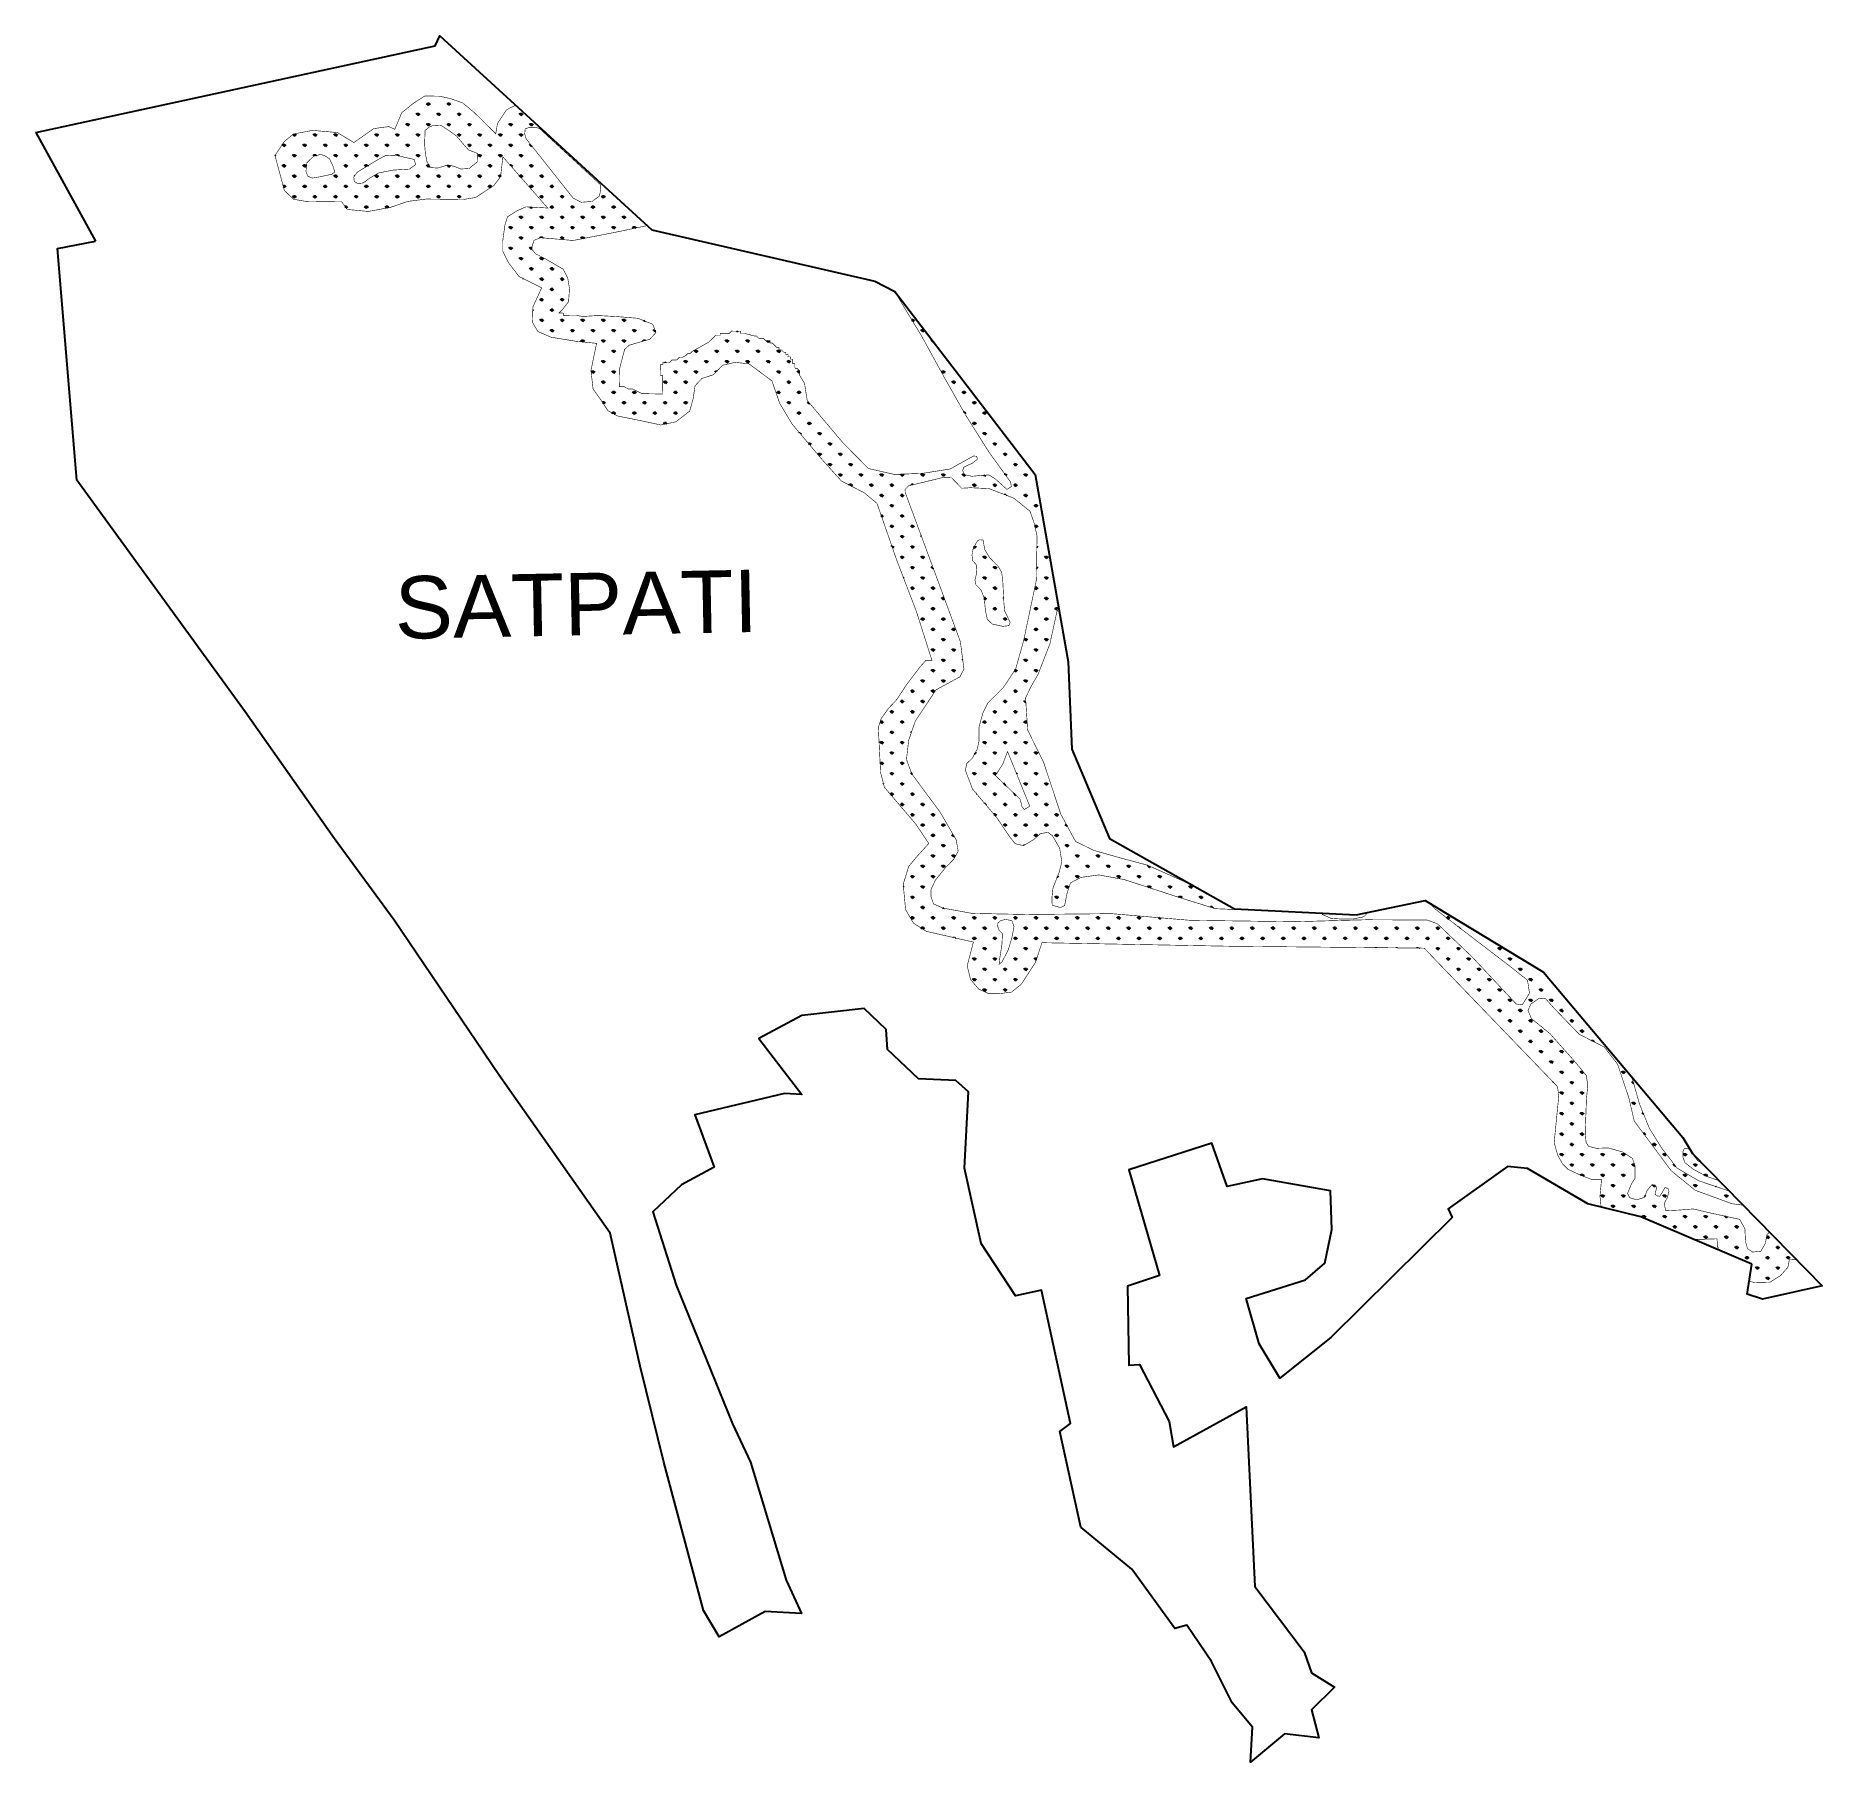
# Model space of a CAD drawing. Header units: metres. Extents: x 258845 to 261959, y 2180031 to 2183042.
import ezdxf

# ---------------------------------------------------------------- set-up
doc = ezdxf.new("R2010")
doc.units = ezdxf.units.M
for name, color, linetype in [('MANGROOVES BUFFER ZONE', 120, 'Continuous'), ('village', 3, 'Continuous'), ('VILLAGE NAME', 250, 'Continuous')]:
    doc.layers.add(name, color=color, linetype=linetype)
doc.styles.get("Standard").update_dxf_attribs({"font": 'simplex.shx'})

msp = doc.modelspace()

# ---------------------------------------------------------------- texts
at = {"layer": 'VILLAGE NAME', "insert": (259469.6, 2182098.9), "char_height": 108.748, "attachment_point": 1, "rotation": 1.1028}
msp.add_mtext_dynamic_manual_height_columns('{\\fArial|b0|i0|c0|p34;SATPATI}', width=726.929, gutter_width=543.7, heights=[0], dxfattribs=at)

# ---------------------------------------------------------------- hatches: boundary and pattern name
at = {"layer": 'MANGROOVES BUFFER ZONE'}
h = msp.add_hatch(dxfattribs=at)
h.set_pattern_fill('GRASS', color=256)
h.paths.add_polyline_path([(260530.8, 2182090.3), (260528.9, 2182106.2), (260522.7, 2182116.8), (260507.7, 2182132), (260499.4, 2182145.6), (260496.4, 2182162.6), (260489.9, 2182163), (260486.3, 2182160.8), (260479.3, 2182147.9), (260477.1, 2182136.7), (260478.4, 2182126.3), (260485.4, 2182118.6), (260484.4, 2182101.6), (260482.2, 2182092.9), (260483.9, 2182084.8), (260492.8, 2182075.7), (260498.5, 2182061.1), (260500.5, 2182039.8), (260503.8, 2182024.2), (260512.3, 2182016.1), (260531, 2182012.1), (260541.4, 2182013.3), (260543.7, 2182018.9), (260538.2, 2182030.5), (260534.1, 2182038.6), (260532.7, 2182053.2)])

# ---------------------------------------------------------------- linework, layer by layer
at = {"layer": 'MANGROOVES BUFFER ZONE', "linetype": 'Continuous'}
for p, q in [((259511.4, 2182902.7), (259508.1, 2182906.1)), ((259511.4, 2182902.7), (259511.4, 2182907.5)), ((259511.4, 2182902.7), (259514.8, 2182906.1)), ((259529.4, 2182920.7), (259526, 2182924)), ((259529.4, 2182920.7), (259529.4, 2182925.4)), ((259529.4, 2182920.7), (259532.8, 2182924)), ((259547.4, 2182902.7), (259544, 2182906.1)), ((259547.4, 2182902.7), (259547.4, 2182907.5)), ((259547.4, 2182902.7), (259550.7, 2182906.1)), ((259565.3, 2182920.7), (259562, 2182924)), ((259565.3, 2182920.7), (259565.3, 2182925.4)), ((259565.3, 2182920.7), (259568.7, 2182924)), ((259583.3, 2182902.7), (259579.9, 2182906.1)), ((259583.3, 2182902.7), (259583.3, 2182907.5)), ((259583.3, 2182902.7), (259586.7, 2182906.1)), ((259691, 2182902.7), (259687.7, 2182906.1)), ((259691, 2182902.7), (259691, 2182907.5)), ((259691, 2182902.7), (259694.4, 2182906.1)), ((259295.9, 2182866.8), (259293.1, 2182869.6)), ((259295.9, 2182866.8), (259295.9, 2182870.8)), ((259295.9, 2182866.8), (259299.3, 2182870.1)), ((259331.8, 2182866.8), (259328.5, 2182870.1)), ((259331.8, 2182866.8), (259331.8, 2182871.5)), ((259331.8, 2182866.8), (259335.2, 2182870.1)), ((259367.8, 2182866.8), (259364.4, 2182870.1)), ((259367.8, 2182866.8), (259367.8, 2182871.5)), ((259367.8, 2182866.8), (259371.1, 2182870.1)), ((259439.6, 2182866.8), (259436.2, 2182870.1)), ((259439.6, 2182866.8), (259439.6, 2182871.5)), ((259439.6, 2182866.8), (259443, 2182870.1)), ((259475.5, 2182866.8), (259472.2, 2182870.1)), ((259475.5, 2182866.8), (259475.5, 2182871.5)), ((259475.5, 2182866.8), (259478.9, 2182870.1)), ((259493.5, 2182884.7), (259490.1, 2182888.1)), ((259493.5, 2182884.7), (259493.5, 2182889.5)), ((259493.5, 2182884.7), (259496.8, 2182888.1)), ((259511.4, 2182866.8), (259508.1, 2182870.1)), ((259511.4, 2182866.8), (259511.4, 2182871.5)), ((259511.4, 2182866.8), (259514.8, 2182870.1)), ((259529.4, 2182884.7), (259526, 2182888.1)), ((259529.4, 2182884.7), (259529.4, 2182889.5)), ((259529.4, 2182884.7), (259532.8, 2182888.1)), ((259565.3, 2182884.7), (259562, 2182888.1)), ((259565.3, 2182884.7), (259565.3, 2182889.5)), ((259565.3, 2182884.7), (259568.7, 2182888.1)), ((259583.3, 2182866.8), (259579.9, 2182870.1)), ((259583.3, 2182866.8), (259583.3, 2182871.5)), ((259583.3, 2182866.8), (259586.7, 2182870.1)), ((259601.2, 2182884.7), (259597.9, 2182888.1)), ((259601.2, 2182884.7), (259601.2, 2182889.5)), ((259601.2, 2182884.7), (259604.6, 2182888.1)), ((259619.2, 2182866.8), (259615.8, 2182870.1)), ((259619.2, 2182866.8), (259619.2, 2182871.5)), ((259619.2, 2182866.8), (259622.6, 2182870.1)), ((259655.1, 2182866.8), (259651.8, 2182870.1)), ((259655.1, 2182866.8), (259655.1, 2182871.5)), ((259655.1, 2182866.8), (259658.5, 2182870.1)), ((259673.1, 2182884.7), (259669.7, 2182888.1)), ((259673.1, 2182884.7), (259673.1, 2182889.5)), ((259673.1, 2182884.7), (259676.5, 2182888.1)), ((259691, 2182866.8), (259687.7, 2182870.1)), ((259691, 2182866.8), (259691, 2182871.5)), ((259691, 2182866.8), (259694.4, 2182870.1)), ((259709, 2182884.7), (259705.6, 2182888.1)), ((259709, 2182884.7), (259709, 2182889.5)), ((259709, 2182884.7), (259712.4, 2182888.1)), ((259262.1, 2182832.9), (259263.4, 2182834.2)), ((259278, 2182848.8), (259274.6, 2182852.1)), ((259278, 2182848.8), (259278, 2182853.6)), ((259278, 2182848.8), (259281.3, 2182852.2)), ((259295.9, 2182830.9), (259292.5, 2182834.2)), ((259295.9, 2182830.9), (259295.9, 2182835.6)), ((259295.9, 2182830.9), (259299.3, 2182834.2)), ((259313.9, 2182848.8), (259310.5, 2182852.2)), ((259313.9, 2182848.8), (259313.9, 2182853.6)), ((259313.9, 2182848.8), (259317.2, 2182852.2)), ((259330.7, 2182832), (259328.5, 2182834.2)), ((259331.8, 2182832.3), (259331.8, 2182835.6)), ((259333.8, 2182832.9), (259335.2, 2182834.2)), ((259349.8, 2182848.8), (259346.4, 2182852.2)), ((259349.8, 2182848.8), (259349.8, 2182853.6)), ((259349.8, 2182848.8), (259353.2, 2182852.2)), ((259367.8, 2182830.9), (259364.4, 2182834.2)), ((259367.8, 2182830.9), (259367.8, 2182835.6)), ((259367.8, 2182830.9), (259371.1, 2182834.2)), ((259385.7, 2182848.8), (259382.4, 2182852.2)), ((259385.7, 2182848.8), (259385.7, 2182853.6)), ((259385.7, 2182848.8), (259389.1, 2182852.2)), ((259403.7, 2182830.9), (259400.3, 2182834.2)), ((259403.7, 2182830.9), (259403.7, 2182835.6)), ((259403.7, 2182830.9), (259407, 2182834.2)), ((259421.6, 2182848.8), (259418.3, 2182852.2)), ((259421.6, 2182848.8), (259421.6, 2182853.6)), ((259421.6, 2182848.8), (259425, 2182852.2)), ((259439.6, 2182830.9), (259436.2, 2182834.2)), ((259439.6, 2182830.9), (259439.6, 2182835.6)), ((259439.6, 2182830.9), (259443, 2182834.2)), ((259457.6, 2182848.8), (259454.2, 2182852.2)), ((259457.6, 2182848.8), (259457.6, 2182853.6)), ((259457.6, 2182848.8), (259460.9, 2182852.2)), ((259472.8, 2182833.6), (259472.2, 2182834.2)), ((259475.5, 2182832.9), (259475.5, 2182835.6)), ((259477.2, 2182832.5), (259478.9, 2182834.2)), ((259493.5, 2182848.8), (259490.1, 2182852.2)), ((259493.5, 2182848.8), (259493.5, 2182853.6)), ((259493.5, 2182848.8), (259496.8, 2182852.2)), ((259511.4, 2182830.9), (259508.1, 2182834.2)), ((259511.4, 2182830.9), (259511.4, 2182835.6)), ((259511.4, 2182830.9), (259514.8, 2182834.2)), ((259601.2, 2182848.8), (259597.9, 2182852.2)), ((259601.2, 2182848.8), (259601.2, 2182853.6)), ((259601.2, 2182848.8), (259604.6, 2182852.2)), ((259619.2, 2182830.9), (259615.8, 2182834.2)), ((259619.2, 2182830.9), (259619.2, 2182835.6)), ((259619.2, 2182830.9), (259622.6, 2182834.2)), ((259637.2, 2182848.8), (259633.8, 2182852.2)), ((259637.2, 2182848.8), (259637.2, 2182853.6)), ((259637.2, 2182848.8), (259640.5, 2182852.2)), ((259655.1, 2182830.9), (259651.8, 2182834.2)), ((259655.1, 2182830.9), (259655.1, 2182835.6)), ((259655.1, 2182830.9), (259658.5, 2182834.2)), ((259673.1, 2182848.8), (259669.7, 2182852.2)), ((259673.1, 2182848.8), (259673.1, 2182853.6)), ((259673.1, 2182848.8), (259676.5, 2182852.2)), ((259691, 2182830.9), (259687.7, 2182834.2)), ((259691, 2182830.9), (259691, 2182835.6)), ((259691, 2182830.9), (259694.4, 2182834.2)), ((259709, 2182848.8), (259705.6, 2182852.2)), ((259709, 2182848.8), (259709, 2182850.6)), ((259709, 2182848.8), (259709.8, 2182849.6)), ((259278, 2182812.9), (259274.6, 2182816.3)), ((259278, 2182812.9), (259278, 2182817.7)), ((259278, 2182812.9), (259281.3, 2182816.3)), ((259313.9, 2182812.9), (259310.5, 2182816.3)), ((259313.9, 2182812.9), (259313.9, 2182817.7)), ((259313.9, 2182812.9), (259317.2, 2182816.2)), ((259385.7, 2182812.9), (259382.4, 2182816.3)), ((259385.7, 2182812.9), (259385.7, 2182817.7)), ((259385.7, 2182812.9), (259389.1, 2182816.3)), ((259421, 2182813.5), (259418.3, 2182816.3)), ((259421.6, 2182813.8), (259421.6, 2182817.7)), ((259424.1, 2182815.3), (259425, 2182816.3)), ((259529.4, 2182812.9), (259526, 2182816.3)), ((259529.4, 2182812.9), (259529.4, 2182817.7)), ((259529.4, 2182812.9), (259531.5, 2182815)), ((259565.3, 2182812.9), (259562, 2182816.2)), ((259565.3, 2182812.9), (259565.3, 2182816.2)), ((259565.3, 2182812.9), (259568, 2182815.6)), ((259637.2, 2182812.9), (259633.8, 2182816.3)), ((259637.2, 2182812.9), (259637.2, 2182817.7)), ((259637.2, 2182812.9), (259640.5, 2182816.3)), ((259673.1, 2182815), (259673.1, 2182817.7)), ((259674.1, 2182813.9), (259676.5, 2182816.3)), ((259709, 2182812.9), (259705.6, 2182816.3)), ((259709, 2182812.9), (259709, 2182817.7)), ((259709, 2182812.9), (259712.4, 2182816.3)), ((259278, 2182777), (259276.6, 2182778.3)), ((259278, 2182777), (259278, 2182781.7)), ((259278, 2182777), (259281.3, 2182780.3)), ((259295.9, 2182794.9), (259292.5, 2182798.3)), ((259295.9, 2182794.9), (259295.9, 2182799.7)), ((259295.9, 2182794.9), (259299.3, 2182798.3)), ((259313.9, 2182777), (259310.5, 2182780.3)), ((259313.9, 2182777), (259313.9, 2182781.7)), ((259313.9, 2182777), (259317.2, 2182780.3)), ((259349.8, 2182777), (259346.4, 2182780.3)), ((259349.8, 2182777), (259349.8, 2182781.7)), ((259349.8, 2182777), (259353.2, 2182780.3)), ((259367.8, 2182794.9), (259364.4, 2182798.3)), ((259367.8, 2182794.9), (259367.8, 2182799.7)), ((259367.8, 2182794.9), (259371.1, 2182798.3)), ((259385.7, 2182777), (259382.4, 2182780.3)), ((259385.7, 2182777), (259385.7, 2182781.7)), ((259385.7, 2182777), (259389.1, 2182780.3)), ((259400.9, 2182797.7), (259400.3, 2182798.3)), ((259421.6, 2182777), (259418.3, 2182780.3)), ((259421.6, 2182777), (259421.6, 2182781.7)), ((259421.6, 2182777), (259425, 2182780.3)), ((259439.6, 2182794.9), (259436.2, 2182798.3)), ((259439.6, 2182794.9), (259439.6, 2182799.7)), ((259439.6, 2182794.9), (259443, 2182798.3)), ((259457.6, 2182777), (259454.2, 2182780.3)), ((259457.6, 2182777), (259457.6, 2182781.7)), ((259457.6, 2182777), (259460.9, 2182780.3)), ((259475.5, 2182794.9), (259472.2, 2182798.3)), ((259475.5, 2182794.9), (259475.5, 2182799.7)), ((259475.5, 2182794.9), (259478.9, 2182798.3)), ((259493.5, 2182777), (259490.1, 2182780.3)), ((259493.5, 2182777), (259493.5, 2182781.7)), ((259493.5, 2182777), (259496.8, 2182780.3)), ((259511.4, 2182794.9), (259508.1, 2182798.3)), ((259511.4, 2182794.9), (259511.4, 2182799.7)), ((259511.4, 2182794.9), (259514.8, 2182798.3)), ((259529.4, 2182777), (259526, 2182780.3)), ((259529.4, 2182777), (259529.4, 2182781.7)), ((259529.4, 2182777), (259532.8, 2182780.3)), ((259547.4, 2182794.9), (259544, 2182798.3)), ((259547.4, 2182794.9), (259547.4, 2182799.7)), ((259547.4, 2182794.9), (259550.7, 2182798.3)), ((259565.3, 2182777), (259562, 2182780.3)), ((259565.3, 2182777), (259565.3, 2182781.7)), ((259565.3, 2182777), (259568.7, 2182780.3)), ((259583.3, 2182794.9), (259579.9, 2182798.3)), ((259583.3, 2182794.9), (259583.3, 2182799.7)), ((259583.3, 2182794.9), (259586.7, 2182798.3)), ((259601.2, 2182777), (259597.9, 2182780.3)), ((259601.2, 2182777), (259601.2, 2182781.7)), ((259601.2, 2182777), (259604.6, 2182780.3)), ((259619.2, 2182794.9), (259615.8, 2182798.3)), ((259619.2, 2182794.9), (259619.2, 2182799.7)), ((259619.2, 2182794.9), (259622.6, 2182798.3)), ((259637.2, 2182777), (259633.8, 2182780.3)), ((259637.2, 2182777), (259637.2, 2182781.7)), ((259637.2, 2182777), (259640.5, 2182780.3)), ((259654.7, 2182795.4), (259651.8, 2182798.3)), ((259655.1, 2182796), (259655.1, 2182799.7)), ((259691, 2182794.9), (259687.7, 2182798.3)), ((259691, 2182794.9), (259691, 2182799.7)), ((259691, 2182794.9), (259694.4, 2182798.3)), ((259709, 2182777), (259705.6, 2182780.3)), ((259709, 2182777), (259709, 2182781.7)), ((259709, 2182777), (259712.4, 2182780.3)), ((259727, 2182794.9), (259723.6, 2182798.3)), ((259727, 2182794.9), (259727, 2182799.7)), ((259727, 2182794.9), (259730.3, 2182798.3)), ((259744.9, 2182777), (259741.6, 2182780.3)), ((259744.9, 2182777), (259744.9, 2182781.7)), ((259744.9, 2182777), (259748.3, 2182780.3)), ((259295.9, 2182759), (259292.5, 2182762.4)), ((259295.9, 2182759), (259295.9, 2182763.8)), ((259295.9, 2182759), (259299.3, 2182762.4)), ((259331.8, 2182759), (259328.5, 2182762.4)), ((259331.8, 2182759), (259331.8, 2182763.8)), ((259331.8, 2182759), (259335.2, 2182762.4)), ((259367.8, 2182759), (259364.4, 2182762.4)), ((259367.8, 2182759), (259367.8, 2182763.8)), ((259367.8, 2182759), (259371.1, 2182762.4)), ((259385.7, 2182742), (259385.7, 2182745.8)), ((259386.1, 2182741.5), (259389.1, 2182744.4)), ((259403.7, 2182759), (259400.3, 2182762.4)), ((259403.7, 2182759), (259403.7, 2182763.8)), ((259403.7, 2182759), (259407, 2182762.4)), ((259421.6, 2182741.1), (259418.3, 2182744.4)), ((259421.6, 2182741.1), (259421.6, 2182745.8)), ((259421.6, 2182741.1), (259425, 2182744.4)), ((259439.6, 2182759), (259436.2, 2182762.4)), ((259439.6, 2182759), (259439.6, 2182763.8)), ((259439.6, 2182759), (259443, 2182762.4)), ((259457.1, 2182741.5), (259454.2, 2182744.4)), ((259457.6, 2182741.6), (259457.6, 2182745.8)), ((259458.2, 2182741.7), (259460.9, 2182744.4)), ((259475.5, 2182759), (259472.2, 2182762.4)), ((259475.5, 2182759), (259475.5, 2182763.8)), ((259475.5, 2182759), (259478.9, 2182762.4)), ((259511.4, 2182759), (259508.1, 2182762.4)), ((259511.4, 2182759), (259511.4, 2182763.8)), ((259511.4, 2182759), (259514.8, 2182762.4)), ((259547.4, 2182759), (259544, 2182762.4)), ((259547.4, 2182759), (259547.4, 2182763.8)), ((259547.4, 2182759), (259550.7, 2182762.4)), ((259583.3, 2182759), (259579.9, 2182762.4)), ((259583.3, 2182759), (259583.3, 2182763.8)), ((259583.3, 2182759), (259586.7, 2182762.4)), ((259709, 2182741.1), (259706.8, 2182743.2)), ((259709, 2182741.1), (259709, 2182743.1)), ((259709, 2182741.1), (259711, 2182743)), ((259727, 2182759), (259723.6, 2182762.4)), ((259727, 2182759), (259727, 2182763.8)), ((259727, 2182759), (259730.3, 2182762.4)), ((259744.9, 2182741.1), (259741.6, 2182744.4)), ((259744.9, 2182741.1), (259744.9, 2182745.8)), ((259744.9, 2182741.1), (259748.3, 2182744.4)), ((259762.9, 2182759), (259759.5, 2182762.4)), ((259762.9, 2182759), (259762.9, 2182763.8)), ((259762.9, 2182759), (259766.3, 2182762.4)), ((259780.8, 2182741.1), (259777.5, 2182744.4)), ((259780.8, 2182741.1), (259780.8, 2182745.8)), ((259780.8, 2182741.1), (259784.2, 2182744.4)), ((259816.8, 2182741.1), (259813.4, 2182744.4)), ((259816.8, 2182741.1), (259816.8, 2182745.8)), ((259816.8, 2182741.1), (259820.1, 2182744.4)), ((259834.7, 2182759), (259831.4, 2182762.4)), ((259834.7, 2182759), (259834.7, 2182763.8)), ((259834.7, 2182759), (259838.1, 2182762.4)), ((259852.7, 2182741.1), (259849.3, 2182744.4)), ((259852.7, 2182741.1), (259852.7, 2182745.8)), ((259852.7, 2182741.1), (259856.1, 2182744.4)), ((259673.1, 2182705.1), (259669.7, 2182708.5)), ((259673.1, 2182705.1), (259673.1, 2182709.9)), ((259673.1, 2182705.1), (259676.5, 2182708.5)), ((259691, 2182723.1), (259687.7, 2182726.5)), ((259691, 2182723.1), (259691, 2182727.9)), ((259691, 2182723.1), (259694.4, 2182726.5)), ((259709, 2182705.1), (259705.6, 2182708.5)), ((259709, 2182705.1), (259709, 2182709.9)), ((259709, 2182705.1), (259712.4, 2182708.5)), ((259727, 2182723.1), (259723.6, 2182726.5)), ((259727, 2182723.1), (259727, 2182727.9)), ((259727, 2182723.1), (259730.3, 2182726.5)), ((259744.9, 2182705.1), (259741.6, 2182708.5)), ((259744.9, 2182705.1), (259744.9, 2182709.9)), ((259744.9, 2182705.1), (259748.3, 2182708.5)), ((259762.9, 2182723.1), (259759.5, 2182726.5)), ((259762.9, 2182723.1), (259762.9, 2182727.9)), ((259762.9, 2182723.1), (259766.3, 2182726.5)), ((259780.8, 2182705.1), (259777.5, 2182708.5)), ((259780.8, 2182705.1), (259780.8, 2182709.9)), ((259780.8, 2182705.1), (259784.2, 2182708.5)), ((259798.8, 2182723.1), (259795.4, 2182726.5)), ((259798.8, 2182723.1), (259798.8, 2182727.9)), ((259798.8, 2182723.1), (259802.2, 2182726.5)), ((259816.8, 2182705.1), (259813.4, 2182708.5)), ((259816.8, 2182705.1), (259816.8, 2182709.9)), ((259816.8, 2182705.1), (259820.1, 2182708.5)), ((259834.7, 2182723.1), (259831.4, 2182726.5)), ((259834.7, 2182723.1), (259834.7, 2182727.9)), ((259834.7, 2182723.1), (259838.1, 2182726.5)), ((259852.7, 2182705.1), (259849.3, 2182708.5)), ((259852.7, 2182705.1), (259852.7, 2182709.9)), ((259852.7, 2182705.1), (259856.1, 2182708.5)), ((259870.7, 2182723.1), (259867.3, 2182726.5)), ((259870.7, 2182723.1), (259870.7, 2182727.9)), ((259870.7, 2182723.1), (259874, 2182726.5)), ((259887.8, 2182706), (259885.2, 2182708.5)), ((259888.6, 2182706.2), (259888.6, 2182709.9)), ((259889.9, 2182706.4), (259892, 2182708.5)), ((259691, 2182687.2), (259687.7, 2182690.5)), ((259691, 2182687.2), (259691, 2182691.9)), ((259691, 2182687.2), (259694.4, 2182690.5)), ((259724.6, 2182689.5), (259723.6, 2182690.5)), ((259727, 2182689.5), (259727, 2182691.9)), ((259729.1, 2182689.3), (259730.3, 2182690.5)), ((259762.9, 2182687.2), (259759.5, 2182690.5)), ((259762.9, 2182687.2), (259762.9, 2182691.9)), ((259762.9, 2182687.2), (259766.3, 2182690.5)), ((259797.9, 2182688), (259795.4, 2182690.5)), ((259798.8, 2182688.2), (259798.8, 2182691.9)), ((259800.1, 2182688.4), (259802.2, 2182690.5)), ((259673.1, 2182669.2), (259669.7, 2182672.6)), ((259673.1, 2182669.2), (259673.1, 2182674)), ((259673.1, 2182669.2), (259676.5, 2182672.6)), ((259691, 2182651.2), (259687.7, 2182654.6)), ((259691, 2182651.2), (259691, 2182656)), ((259691, 2182651.2), (259694.4, 2182654.6)), ((259709, 2182669.2), (259705.6, 2182672.6)), ((259709, 2182670.9), (259709, 2182674)), ((259709, 2182669.2), (259709, 2182670.4)), ((259709, 2182669.2), (259709.6, 2182669.8)), ((259727, 2182651.2), (259723.6, 2182654.6)), ((259727, 2182651.2), (259727, 2182656)), ((259727, 2182651.2), (259730.3, 2182654.6)), ((259676.4, 2182636.6), (259676.5, 2182636.7)), ((259694.3, 2182618.6), (259694.4, 2182618.7)), ((259709, 2182633.3), (259705.6, 2182636.7)), ((259709, 2182633.3), (259709, 2182638.1)), ((259709, 2182633.3), (259712.4, 2182636.7)), ((259727, 2182615.3), (259723.6, 2182618.7)), ((259727, 2182615.3), (259727, 2182620.1)), ((259727, 2182615.3), (259730.3, 2182618.7)), ((259744.9, 2182633.3), (259741.6, 2182636.7)), ((259744.9, 2182633.3), (259744.9, 2182638.1)), ((259744.9, 2182633.3), (259748.3, 2182636.7)), ((259762.9, 2182615.3), (259759.5, 2182618.7)), ((259762.9, 2182615.3), (259762.9, 2182620.1)), ((259762.9, 2182615.3), (259766.3, 2182618.7)), ((259727, 2182579.4), (259727, 2182584.2)), ((259744.9, 2182597.4), (259741.6, 2182600.7)), ((259744.9, 2182597.4), (259744.9, 2182602.1)), ((259744.9, 2182597.4), (259748.3, 2182600.7)), ((259762.9, 2182579.4), (259762.9, 2182584.2)), ((259711.4, 2182563.9), (259712.4, 2182564.8)), ((259727, 2182579.4), (259723.6, 2182582.8)), ((259727, 2182579.4), (259730.3, 2182582.8)), ((259744.9, 2182561.4), (259741.6, 2182564.8)), ((259744.9, 2182561.4), (259744.9, 2182566.2)), ((259744.9, 2182561.4), (259748.3, 2182564.8)), ((259762.9, 2182579.4), (259759.5, 2182582.8)), ((259762.9, 2182579.4), (259766.3, 2182582.8)), ((259727, 2182543.5), (259723.6, 2182546.9)), ((259727, 2182543.5), (259727, 2182548.2)), ((259727, 2182543.5), (259730.3, 2182546.9)), ((259744.9, 2182525.5), (259741.6, 2182528.9)), ((259744.9, 2182525.5), (259744.9, 2182530.3)), ((259744.9, 2182525.5), (259748.3, 2182528.9)), ((259762.9, 2182543.5), (259759.5, 2182546.9)), ((259762.9, 2182543.5), (259762.9, 2182548.2)), ((259762.9, 2182543.5), (259766.3, 2182546.9)), ((259780.8, 2182525.5), (259777.5, 2182528.9)), ((259780.8, 2182525.5), (259780.8, 2182530.3)), ((259780.8, 2182525.5), (259784.2, 2182528.9)), ((259798.8, 2182543.5), (259795.4, 2182546.9)), ((259798.8, 2182543.5), (259798.8, 2182548.2)), ((259798.8, 2182543.5), (259802.2, 2182546.9)), ((259816.8, 2182525.5), (259813.4, 2182528.9)), ((259816.8, 2182525.5), (259816.8, 2182530.3)), ((259816.8, 2182525.5), (259820.1, 2182528.9)), ((259834.7, 2182543.5), (259831.4, 2182546.9)), ((259834.7, 2182543.5), (259834.7, 2182548.2)), ((259834.7, 2182543.5), (259838.1, 2182546.9)), ((259852.7, 2182525.5), (259849.3, 2182528.9)), ((259852.7, 2182525.5), (259852.7, 2182530.3)), ((259852.7, 2182525.5), (259856.1, 2182528.9)), ((259870.7, 2182543.5), (259867.3, 2182546.9)), ((259870.7, 2182543.5), (259870.7, 2182548.2)), ((259870.7, 2182543.5), (259874, 2182546.9)), ((259888.6, 2182525.5), (259885.2, 2182528.9)), ((259888.6, 2182525.5), (259888.6, 2182530.3)), ((259888.6, 2182525.5), (259892, 2182528.9)), ((259906.6, 2182543.5), (259905, 2182545.1)), ((259906.6, 2182543.5), (259906.6, 2182544.4)), ((259906.6, 2182543.5), (259907.2, 2182544.2)), ((259924.5, 2182525.5), (259921.2, 2182528.9)), ((259924.5, 2182525.5), (259924.5, 2182528.6)), ((259924.5, 2182525.5), (259925.4, 2182526.4)), ((260068.2, 2182525.5), (260067, 2182526.8)), ((260068.2, 2182525.5), (260068.2, 2182526.7)), ((260068.2, 2182525.5), (260069.4, 2182526.7)), ((260373.5, 2182544.2), (260373.5, 2182548.2)), ((260373.8, 2182543.7), (260376.9, 2182546.9)), ((260391.5, 2182525.5), (260388.1, 2182528.9)), ((260391.5, 2182525.5), (260391.5, 2182530.3)), ((260391.5, 2182525.5), (260394.9, 2182528.9)), ((259798.4, 2182508), (259795.4, 2182510.9)), ((259798.8, 2182508), (259798.8, 2182512.3)), ((259799.2, 2182507.9), (259802.2, 2182510.9)), ((259820, 2182492.9), (259820.1, 2182493)), ((259834.7, 2182507.6), (259831.4, 2182510.9)), ((259834.7, 2182507.6), (259834.7, 2182512.3)), ((259834.7, 2182507.6), (259838.1, 2182510.9)), ((259852.7, 2182489.6), (259849.3, 2182493)), ((259852.7, 2182489.6), (259852.7, 2182494.4)), ((259852.7, 2182489.6), (259856.1, 2182493)), ((259870.7, 2182507.6), (259867.3, 2182510.9)), ((259870.7, 2182507.6), (259870.7, 2182512.3)), ((259870.7, 2182507.6), (259874, 2182510.9)), ((259904.6, 2182509.6), (259903.2, 2182510.9)), ((259906.6, 2182510.2), (259906.6, 2182512.3)), ((259996.4, 2182489.6), (259993, 2182493)), ((259996.4, 2182489.6), (259996.4, 2182494.4)), ((259996.4, 2182489.6), (259999.7, 2182493)), ((260032.3, 2182489.6), (260028.9, 2182493)), ((260032.3, 2182489.6), (260032.3, 2182494.4)), ((260032.3, 2182489.6), (260035.7, 2182493)), ((260050.3, 2182507.6), (260046.9, 2182510.9)), ((260050.3, 2182507.6), (260050.3, 2182512.3)), ((260050.3, 2182507.6), (260053.6, 2182510.9)), ((260068.2, 2182489.6), (260064.8, 2182493)), ((260068.2, 2182489.6), (260068.2, 2182494.4)), ((260068.2, 2182489.6), (260071.6, 2182493)), ((260086.2, 2182507.6), (260082.8, 2182510.9)), ((260086.2, 2182507.6), (260086.2, 2182512.3)), ((260086.2, 2182507.6), (260089.5, 2182510.9)), ((260104.1, 2182489.6), (260100.8, 2182493)), ((260104.1, 2182489.6), (260104.1, 2182494.4)), ((260104.1, 2182489.6), (260107.5, 2182493)), ((260122.1, 2182507.6), (260119.4, 2182510.2)), ((260122.1, 2182507.6), (260122.1, 2182510.2)), ((260122.1, 2182507.6), (260124.7, 2182510.2)), ((260140.1, 2182489.6), (260136.7, 2182493)), ((260140.1, 2182489.6), (260140.1, 2182494.4)), ((260140.1, 2182489.6), (260143.4, 2182493)), ((260409.5, 2182507.6), (260406.1, 2182510.9)), ((259834.7, 2182471.6), (259831.4, 2182475)), ((259834.7, 2182471.6), (259834.7, 2182476.4)), ((259834.7, 2182471.6), (259838.1, 2182475)), ((259942.5, 2182471.6), (259941.4, 2182472.8)), ((259942.5, 2182471.6), (259942.5, 2182472.7)), ((259942.5, 2182471.6), (259943.6, 2182472.7)), ((259978.4, 2182471.6), (259975, 2182475)), ((259978.4, 2182471.6), (259978.4, 2182476.4)), ((259978.4, 2182471.6), (259981.8, 2182475)), ((260014.3, 2182471.6), (260011, 2182475)), ((260014.3, 2182471.6), (260014.3, 2182476.4)), ((260014.3, 2182471.6), (260017.7, 2182475)), ((260050.3, 2182471.6), (260046.9, 2182475)), ((260050.3, 2182471.6), (260050.3, 2182476.4)), ((260050.3, 2182471.6), (260053.6, 2182475)), ((260086.2, 2182471.6), (260082.8, 2182475)), ((260086.2, 2182471.6), (260086.2, 2182476.4)), ((260086.2, 2182471.6), (260089.5, 2182475)), ((260122.1, 2182471.6), (260118.7, 2182475)), ((260122.1, 2182471.6), (260122.1, 2182476.4)), ((260122.1, 2182471.6), (260125.5, 2182475)), ((260158, 2182471.6), (260154.7, 2182475)), ((260158, 2182471.6), (260158, 2182476.4)), ((260158, 2182471.6), (260161.4, 2182475)), ((259816.8, 2182453.7), (259813.4, 2182457.1)), ((259816.8, 2182453.7), (259816.8, 2182458.4)), ((259816.8, 2182453.7), (259820.1, 2182457.1)), ((259834.7, 2182435.7), (259831.4, 2182439.1)), ((259834.7, 2182435.7), (259834.7, 2182440.5)), ((259834.7, 2182435.7), (259838.1, 2182439.1)), ((259852.7, 2182453.7), (259849.3, 2182457.1)), ((259852.7, 2182453.7), (259852.7, 2182458.4)), ((259852.7, 2182453.7), (259856.1, 2182457.1)), ((259942.5, 2182435.7), (259939.1, 2182439.1)), ((259942.5, 2182435.7), (259942.5, 2182440.5)), ((259942.5, 2182435.7), (259945.9, 2182439.1)), ((259960.5, 2182453.7), (259957.1, 2182457.1)), ((259960.5, 2182453.7), (259960.5, 2182458.4)), ((259960.5, 2182453.7), (259963.8, 2182457.1)), ((259978.4, 2182435.7), (259975, 2182439.1)), ((259978.4, 2182435.7), (259978.4, 2182440.5)), ((259978.4, 2182435.7), (259981.8, 2182439.1)), ((259996.4, 2182453.7), (259993, 2182457.1)), ((259996.4, 2182453.7), (259996.4, 2182458.4)), ((259996.4, 2182453.7), (259999.7, 2182457.1)), ((260030.7, 2182455.2), (260028.9, 2182457.1)), ((260032.3, 2182456.9), (260032.3, 2182458.4)), ((260104.1, 2182458.1), (260104.1, 2182458.4)), ((260106.6, 2182456.2), (260107.5, 2182457.1)), ((260140.1, 2182453.7), (260136.7, 2182457.1)), ((260140.1, 2182453.7), (260140.1, 2182458.4)), ((260140.1, 2182453.7), (260143.4, 2182457.1)), ((260158, 2182435.7), (260154.7, 2182439.1)), ((260158, 2182435.7), (260158, 2182440.5)), ((260158, 2182435.7), (260161.4, 2182439.1)), ((260176, 2182453.7), (260172.6, 2182457.1)), ((260176, 2182453.7), (260176, 2182458.1)), ((260176, 2182453.7), (260176, 2182453.7)), ((260427.4, 2182453.7), (260424.1, 2182457.1)), ((260427.4, 2182453.7), (260427.4, 2182458.4)), ((260427.4, 2182453.7), (260430.8, 2182457.1)), ((260445.4, 2182435.7), (260442, 2182439.1)), ((260445.4, 2182435.7), (260445.4, 2182440.5)), ((260445.4, 2182435.7), (260448.8, 2182439.1)), ((259820, 2182421), (259820.1, 2182421.1)), ((259834.7, 2182399.9), (259834.7, 2182404.6)), ((259834.8, 2182399.8), (259838.1, 2182403.2)), ((259852.7, 2182417.8), (259849.3, 2182421.1)), ((259852.7, 2182417.8), (259852.7, 2182422.5)), ((259852.7, 2182417.8), (259856.1, 2182421.1)), ((259870.7, 2182399.8), (259867.3, 2182403.2)), ((259870.7, 2182399.8), (259870.7, 2182404.6)), ((259870.7, 2182399.8), (259874, 2182403.2)), ((259888.6, 2182417.8), (259885.2, 2182421.1)), ((259888.6, 2182417.8), (259888.6, 2182422.5)), ((259888.6, 2182417.8), (259892, 2182421.1)), ((259906.6, 2182399.8), (259903.2, 2182403.2)), ((259906.6, 2182399.8), (259906.6, 2182404.6)), ((259906.6, 2182399.8), (259909.9, 2182403.2)), ((259942.5, 2182399.8), (259939.1, 2182403.2)), ((259942.5, 2182399.8), (259942.5, 2182404.6)), ((259942.5, 2182399.8), (259945.9, 2182403.2)), ((259960.5, 2182417.8), (259957.1, 2182421.1)), ((259960.5, 2182417.8), (259960.5, 2182422.5)), ((259960.5, 2182417.8), (259963.8, 2182421.1)), ((259978.4, 2182399.8), (259975, 2182403.2)), ((259978.4, 2182399.8), (259978.4, 2182404.6)), ((259978.4, 2182399.8), (259981.8, 2182403.2)), ((260140.1, 2182417.8), (260136.7, 2182421.1)), ((260140.1, 2182417.8), (260140.1, 2182422.5)), ((260140.1, 2182417.8), (260143.4, 2182421.1)), ((260158, 2182399.8), (260154.7, 2182403.2)), ((260158, 2182399.8), (260158, 2182404.6)), ((260158, 2182399.8), (260161.4, 2182403.2)), ((260176, 2182417.8), (260172.6, 2182421.1)), ((260176, 2182417.8), (260176, 2182422.5)), ((260176, 2182417.8), (260179.3, 2182421.1)), ((260193.9, 2182399.8), (260190.6, 2182403.2)), ((260193.9, 2182399.8), (260193.9, 2182401.3)), ((260193.9, 2182399.8), (260194.6, 2182400.5)), ((260463.3, 2182417.8), (260460, 2182421.1)), ((260463.3, 2182417.8), (260463.3, 2182422.5)), ((260463.3, 2182417.8), (260466.7, 2182421.1)), ((260481.3, 2182399.8), (260477.9, 2182403.2)), ((260481.3, 2182399.8), (260481.3, 2182404.6)), ((260481.3, 2182399.8), (260484.7, 2182403.2)), ((259851.5, 2182383), (259849.3, 2182385.2)), ((259852.7, 2182382.4), (259852.7, 2182386.6)), ((259853, 2182382.2), (259856.1, 2182385.2)), ((259888.6, 2182381.8), (259885.2, 2182385.2)), ((259888.6, 2182381.8), (259888.6, 2182386.6)), ((259888.6, 2182381.8), (259892, 2182385.2)), ((259924.5, 2182381.8), (259921.2, 2182385.2)), ((259924.5, 2182381.8), (259924.5, 2182386.6)), ((259924.5, 2182381.8), (259927.9, 2182385.2)), ((259941.7, 2182364.7), (259939.1, 2182367.2)), ((259942.5, 2182364.8), (259942.5, 2182368.6)), ((259943.7, 2182365.1), (259945.9, 2182367.2)), ((259960.5, 2182381.8), (259957.1, 2182385.2)), ((259960.5, 2182381.8), (259960.5, 2182386.6)), ((259960.5, 2182381.8), (259963.8, 2182385.2)), ((260176, 2182381.8), (260172.6, 2182385.2)), ((260176, 2182381.8), (260176, 2182386.6)), ((260176, 2182381.8), (260179.3, 2182385.2)), ((260193.9, 2182363.9), (260190.6, 2182367.2)), ((260193.9, 2182363.9), (260193.9, 2182368.6)), ((260193.9, 2182363.9), (260197.3, 2182367.2)), ((260463.3, 2182385.2), (260463.3, 2182386.6)), ((260464.6, 2182383.1), (260466.7, 2182385.2)), ((260481.3, 2182363.9), (260477.9, 2182367.2)), ((260481.3, 2182363.9), (260481.3, 2182368.6)), ((260481.3, 2182363.9), (260484.7, 2182367.2)), ((260499.3, 2182381.8), (260495.9, 2182385.2)), ((260499.3, 2182381.8), (260499.3, 2182386.6)), ((260499.3, 2182381.8), (260502.6, 2182385.2)), ((260176, 2182350), (260176, 2182350.7)), ((260177.9, 2182347.8), (260179.3, 2182349.3)), ((260211.9, 2182345.9), (260208.5, 2182349.3)), ((260211.9, 2182345.9), (260211.9, 2182350.7)), ((260211.9, 2182345.9), (260215.3, 2182349.3)), ((260499.3, 2182345.9), (260495.9, 2182349.3)), ((260499.3, 2182345.9), (260499.3, 2182350.7)), ((260499.3, 2182345.9), (260502.6, 2182349.3)), ((260193.9, 2182328.8), (260193.9, 2182332.7)), ((260194.3, 2182328.3), (260197.3, 2182331.3)), ((260211.9, 2182310), (260208.5, 2182313.4)), ((260211.9, 2182310), (260211.9, 2182314.8)), ((260211.9, 2182310), (260215.3, 2182313.4)), ((260229.9, 2182328), (260226.5, 2182331.3)), ((260229.9, 2182328), (260229.9, 2182332.7)), ((260229.9, 2182328), (260233.2, 2182331.3)), ((260247.8, 2182310), (260244.5, 2182313.4)), ((260247.8, 2182310), (260247.8, 2182314.8)), ((260247.8, 2182310), (260251.2, 2182313.4)), ((260517.2, 2182328), (260513.9, 2182331.3)), ((260517.2, 2182328), (260517.2, 2182332.7)), ((260517.2, 2182328), (260520.6, 2182331.3)), ((260535.2, 2182310), (260531.8, 2182313.4)), ((260535.2, 2182310), (260535.2, 2182314.8)), ((260535.2, 2182310), (260538.6, 2182313.4)), ((260229.9, 2182292), (260226.5, 2182295.4)), ((260229.9, 2182292), (260229.9, 2182296.8)), ((260229.9, 2182292), (260233.2, 2182295.4)), ((260247.8, 2182274.1), (260244.5, 2182277.4)), ((260247.8, 2182274.1), (260247.8, 2182278.8)), ((260247.8, 2182274.1), (260251.2, 2182277.4)), ((260265.8, 2182292), (260262.4, 2182295.4)), ((260265.8, 2182292), (260265.8, 2182296.8)), ((260265.8, 2182292), (260269.2, 2182295.4)), ((260283.7, 2182274.1), (260280.4, 2182277.4)), ((260283.7, 2182274.1), (260283.7, 2182278.8)), ((260283.7, 2182274.1), (260287.1, 2182277.4)), ((260319.7, 2182274.1), (260316.3, 2182277.4)), ((260319.7, 2182274.1), (260319.7, 2182278.8)), ((260319.7, 2182274.1), (260323, 2182277.4)), ((260355.6, 2182274.1), (260352.3, 2182277.4)), ((260355.6, 2182274.1), (260355.6, 2182277.5)), ((260355.6, 2182274.1), (260359, 2182277.4)), ((260391.5, 2182274.1), (260388.1, 2182277.4)), ((260391.5, 2182274.1), (260391.5, 2182278.8)), ((260391.5, 2182274.1), (260394.9, 2182277.4)), ((260427.4, 2182274.1), (260424.1, 2182277.4)), ((260427.4, 2182274.1), (260427.4, 2182278.8)), ((260427.4, 2182274.1), (260430.8, 2182277.4)), ((260463.3, 2182274.1), (260460, 2182277.4)), ((260463.3, 2182274.1), (260463.3, 2182277.9)), ((260463.3, 2182274.1), (260465.6, 2182276.3)), ((260499.3, 2182274.1), (260497.8, 2182275.5)), ((260499.3, 2182274.1), (260500.9, 2182275.7)), ((260499.3, 2182274.1), (260499.3, 2182275.6)), ((260535.2, 2182276.5), (260535.2, 2182278.8)), ((260536.2, 2182275.1), (260538.6, 2182277.4)), ((260553.2, 2182292), (260549.8, 2182295.4)), ((260553.2, 2182292), (260553.2, 2182296.8)), ((260553.2, 2182292), (260556.5, 2182295.4)), ((260571.1, 2182274.1), (260567.7, 2182277.4)), ((260571.1, 2182274.1), (260571.1, 2182278.8)), ((260571.1, 2182274.1), (260574.5, 2182277.4)), ((260263.8, 2182258.1), (260262.4, 2182259.5)), ((260265.8, 2182257.1), (260265.8, 2182260.9)), ((260266.4, 2182256.7), (260269.2, 2182259.5)), ((260301.7, 2182256.1), (260298.3, 2182259.5)), ((260301.7, 2182256.1), (260301.7, 2182260.9)), ((260301.7, 2182256.1), (260305.1, 2182259.5)), ((260319.7, 2182238.2), (260316.3, 2182241.5)), ((260319.7, 2182238.2), (260319.7, 2182242.9)), ((260319.7, 2182238.2), (260323, 2182241.5)), ((260337.6, 2182256.1), (260334.3, 2182259.5)), ((260337.6, 2182256.1), (260337.6, 2182260.9)), ((260337.6, 2182256.1), (260341, 2182259.5)), ((260355.6, 2182238.2), (260352.2, 2182241.5)), ((260355.6, 2182238.2), (260355.6, 2182242.9)), ((260355.6, 2182238.2), (260359, 2182241.5)), ((260371.3, 2182258.3), (260370.2, 2182259.5)), ((260373.5, 2182258.8), (260373.5, 2182260.9)), ((260481.3, 2182256.1), (260477.9, 2182259.5)), ((260481.3, 2182256.1), (260481.3, 2182260.9)), ((260481.3, 2182256.1), (260484.7, 2182259.5)), ((260517.2, 2182256.1), (260513.9, 2182259.5)), ((260517.2, 2182256.1), (260517.2, 2182260.9)), ((260517.2, 2182256.1), (260520.6, 2182259.5)), ((260535.2, 2182241.4), (260535.2, 2182242.9)), ((260537.5, 2182240.5), (260538.6, 2182241.5)), ((260553.2, 2182256.1), (260549.8, 2182259.5)), ((260553.2, 2182256.1), (260553.2, 2182260.9)), ((260553.2, 2182256.1), (260556.5, 2182259.5)), ((260571.1, 2182238.2), (260567.7, 2182241.5)), ((260571.1, 2182238.2), (260571.1, 2182242.9)), ((260571.1, 2182238.2), (260574.5, 2182241.5)), ((260337.6, 2182220.2), (260334.3, 2182223.6)), ((260337.6, 2182220.2), (260337.6, 2182225)), ((260337.6, 2182220.2), (260341, 2182223.6)), ((260589.1, 2182220.2), (260585.7, 2182223.6)), ((260589.1, 2182220.2), (260589.1, 2182225)), ((260589.1, 2182220.2), (260592.4, 2182223.6)), ((260319.7, 2182203.1), (260319.7, 2182207)), ((260319.9, 2182202.5), (260323, 2182205.6)), ((260337.6, 2182184.3), (260334.3, 2182187.6)), ((260337.6, 2182184.3), (260337.6, 2182189)), ((260337.6, 2182184.3), (260341, 2182187.6)), ((260355.6, 2182202.2), (260352.2, 2182205.6)), ((260355.6, 2182202.2), (260355.6, 2182207)), ((260355.6, 2182202.2), (260359, 2182205.6)), ((260373.5, 2182184.3), (260370.2, 2182187.6)), ((260373.5, 2182184.3), (260373.5, 2182189)), ((260373.5, 2182184.3), (260376.9, 2182187.6)), ((260589.1, 2182184.3), (260586.6, 2182186.7)), ((260589.1, 2182184.3), (260589.1, 2182189)), ((260589.1, 2182184.3), (260592.4, 2182187.6)), ((260337.6, 2182151.3), (260337.6, 2182153.1)), ((260338.4, 2182149.1), (260341, 2182151.7)), ((260355.6, 2182166.3), (260352.2, 2182169.7)), ((260355.6, 2182166.3), (260355.6, 2182171.1)), ((260355.6, 2182166.3), (260359, 2182169.7)), ((260373.5, 2182148.4), (260370.2, 2182151.7)), ((260373.5, 2182148.4), (260373.5, 2182153.1)), ((260373.5, 2182148.4), (260376.9, 2182151.7)), ((260389.1, 2182168.7), (260388.1, 2182169.7)), ((260590.1, 2182149.4), (260592.4, 2182151.7)), ((260355.6, 2182130.4), (260352.2, 2182133.8)), ((260355.6, 2182130.4), (260355.6, 2182135.2)), ((260355.6, 2182130.4), (260359, 2182133.8)), ((260373.5, 2182112.4), (260373.5, 2182117.2)), ((260391.5, 2182130.4), (260388.1, 2182133.8)), ((260391.5, 2182130.4), (260391.5, 2182135.2)), ((260391.5, 2182130.4), (260394.9, 2182133.8)), ((260607, 2182130.4), (260603.7, 2182133.8)), ((260607, 2182130.4), (260607, 2182135.2)), ((260607, 2182130.4), (260610.4, 2182133.8)), ((260357.7, 2182096.6), (260359, 2182097.8)), ((260373.5, 2182112.4), (260370.2, 2182115.8)), ((260373.5, 2182112.4), (260376.9, 2182115.8)), ((260391.5, 2182094.5), (260388.1, 2182097.8)), ((260391.5, 2182094.5), (260391.5, 2182099.2)), ((260391.5, 2182094.5), (260394.9, 2182097.8)), ((260409.5, 2182112.4), (260406.1, 2182115.8)), ((260409.5, 2182112.4), (260409.5, 2182113.6)), ((260409.5, 2182112.4), (260409.8, 2182112.8)), ((260589.7, 2182113.1), (260592.4, 2182115.8)), ((260607, 2182094.5), (260603.7, 2182097.8)), ((260607, 2182094.5), (260607, 2182099.2)), ((260607, 2182094.5), (260610.4, 2182097.8)), ((260373.5, 2182076.5), (260370.2, 2182079.9)), ((260373.5, 2182076.5), (260373.5, 2182081.3)), ((260373.5, 2182076.5), (260376.9, 2182079.9)), ((260391.5, 2182058.6), (260388.1, 2182061.9)), ((260391.5, 2182058.6), (260391.5, 2182063.3)), ((260391.5, 2182058.6), (260394.9, 2182061.9)), ((260409.5, 2182076.5), (260406.1, 2182079.9)), ((260409.5, 2182076.5), (260409.5, 2182081.3)), ((260409.5, 2182076.5), (260412.8, 2182079.9)), ((260427.4, 2182058.6), (260424.1, 2182061.9)), ((260427.4, 2182058.6), (260427.4, 2182063.3)), ((260427.4, 2182058.6), (260429.2, 2182060.3)), ((260589.1, 2182076.5), (260586.5, 2182079.1)), ((260589.1, 2182076.5), (260589.1, 2182081.3)), ((260589.1, 2182076.5), (260592.4, 2182079.9)), ((260607, 2182058.6), (260603.7, 2182061.9)), ((260607, 2182058.6), (260607, 2182063.3)), ((260607, 2182058.6), (260610.4, 2182061.9)), ((260391.5, 2182022.6), (260388.1, 2182026)), ((260391.5, 2182022.6), (260391.5, 2182027.4)), ((260391.5, 2182022.6), (260394.9, 2182026)), ((260409.5, 2182040.6), (260406.1, 2182044)), ((260409.5, 2182040.6), (260409.5, 2182045.4)), ((260409.5, 2182040.6), (260412.8, 2182044)), ((260427.4, 2182022.6), (260424.1, 2182026)), ((260427.4, 2182022.6), (260427.4, 2182027.4)), ((260427.4, 2182022.6), (260430.8, 2182026)), ((260589.1, 2182040.6), (260585.7, 2182044)), ((260589.1, 2182040.6), (260589.1, 2182045.4)), ((260589.1, 2182040.6), (260592.4, 2182044)), ((260607, 2182022.6), (260603.7, 2182026)), ((260607, 2182022.6), (260607, 2182027.4)), ((260607, 2182022.6), (260610.4, 2182026)), ((260625, 2182040.6), (260621.6, 2182044)), ((260625, 2182040.6), (260625, 2182045.4)), ((260625, 2182040.6), (260626, 2182041.6)), ((260409.5, 2182004.7), (260406.1, 2182008)), ((260409.5, 2182004.7), (260409.5, 2182009.4)), ((260409.5, 2182004.7), (260412.8, 2182008)), ((260445.4, 2182004.7), (260442, 2182008)), ((260445.4, 2182004.7), (260445.4, 2182009.4)), ((260445.4, 2182004.7), (260448.6, 2182007.8)), ((260589.1, 2182004.7), (260585.7, 2182008)), ((260589.1, 2182004.7), (260589.1, 2182009.4)), ((260589.1, 2182004.7), (260592.4, 2182008)), ((260409.5, 2181968.8), (260406.1, 2181972.1)), ((260409.5, 2181968.8), (260409.5, 2181973.5)), ((260409.5, 2181968.8), (260412.8, 2181972.1)), ((260427.4, 2181986.7), (260424.1, 2181990.1)), ((260427.4, 2181986.7), (260427.4, 2181991.5)), ((260427.4, 2181986.7), (260430.8, 2181990.1)), ((260445.4, 2181968.8), (260442, 2181972.1)), ((260445.4, 2181968.8), (260445.4, 2181973.5)), ((260445.4, 2181968.8), (260448.8, 2181972.1)), ((260571.1, 2181986.7), (260567.8, 2181990)), ((260571.1, 2181986.7), (260571.1, 2181991.5)), ((260571.1, 2181986.7), (260574.5, 2181990.1)), ((260589.1, 2181968.8), (260585.7, 2181972.1)), ((260589.1, 2181968.8), (260589.1, 2181973.5)), ((260589.1, 2181968.8), (260592.4, 2181972.1)), ((260607, 2181986.7), (260603.7, 2181990.1)), ((260607, 2181986.7), (260607, 2181991.5)), ((260607, 2181986.7), (260610.4, 2181990.1)), ((260409.5, 2181932.8), (260406.1, 2181936.2)), ((260409.5, 2181932.8), (260409.5, 2181937.6)), ((260409.5, 2181932.8), (260412.8, 2181936.2)), ((260427.4, 2181950.8), (260424.1, 2181954.2)), ((260427.4, 2181950.8), (260427.4, 2181955.6)), ((260427.4, 2181950.8), (260430.8, 2181954.2)), ((260445.4, 2181932.8), (260442, 2181936.2)), ((260445.4, 2181932.8), (260445.4, 2181937.6)), ((260445.4, 2181932.8), (260448.8, 2181936.2)), ((260461.1, 2181953.1), (260460, 2181954.2)), ((260553.2, 2181932.8), (260551.2, 2181934.7)), ((260553.2, 2181932.8), (260553.2, 2181937.6)), ((260553.2, 2181932.8), (260556.5, 2181936.2)), ((260571.1, 2181950.8), (260567.7, 2181954.2)), ((260571.1, 2181950.8), (260571.1, 2181955.6)), ((260571.1, 2181950.8), (260574.5, 2181954.2)), ((260589.1, 2181932.8), (260585.7, 2181936.2)), ((260589.1, 2181932.8), (260589.1, 2181937.6)), ((260589.1, 2181932.8), (260592.4, 2181936.2)), ((260373.5, 2181896.9), (260370.2, 2181900.3)), ((260373.5, 2181896.9), (260373.5, 2181901.7)), ((260373.5, 2181896.9), (260376.9, 2181900.3)), ((260391.5, 2181914.9), (260388.1, 2181918.2)), ((260391.5, 2181914.9), (260391.5, 2181919.6)), ((260391.5, 2181914.9), (260394.9, 2181918.2)), ((260409.5, 2181896.9), (260406.1, 2181900.3)), ((260409.5, 2181896.9), (260409.5, 2181901.7)), ((260409.5, 2181896.9), (260412.8, 2181900.3)), ((260427.4, 2181914.9), (260424.1, 2181918.2)), ((260427.4, 2181914.9), (260427.4, 2181919.6)), ((260427.4, 2181914.9), (260430.8, 2181918.2)), ((260553.2, 2181896.9), (260549.8, 2181900.3)), ((260553.2, 2181896.9), (260553.2, 2181901.7)), ((260553.2, 2181896.9), (260556.5, 2181900.3)), ((260571.1, 2181914.9), (260567.7, 2181918.2)), ((260571.1, 2181914.9), (260571.1, 2181919.6)), ((260571.1, 2181914.9), (260574.5, 2181918.2)), ((260355.6, 2181878.9), (260352.2, 2181882.3)), ((260355.6, 2181878.9), (260355.6, 2181883.7)), ((260355.6, 2181878.9), (260359, 2181882.3)), ((260391.5, 2181878.9), (260388.1, 2181882.3)), ((260391.5, 2181878.9), (260391.5, 2181883.7)), ((260391.5, 2181878.9), (260394.9, 2181882.3)), ((260535.2, 2181878.9), (260531.8, 2181882.3)), ((260535.2, 2181878.9), (260535.2, 2181883.7)), ((260535.2, 2181878.9), (260538.6, 2181882.3)), ((260571.1, 2181879), (260567.7, 2181882.3)), ((260319.7, 2181843), (260317, 2181845.7)), ((260319.7, 2181843), (260319.7, 2181847.8)), ((260319.7, 2181843), (260323, 2181846.4)), ((260337.6, 2181861), (260334.3, 2181864.4)), ((260337.6, 2181861), (260337.6, 2181865.7)), ((260337.6, 2181861), (260341, 2181864.4)), ((260355.6, 2181843), (260352.2, 2181846.4)), ((260355.6, 2181843), (260355.6, 2181847.8)), ((260355.6, 2181843), (260359, 2181846.4)), ((260373.5, 2181861), (260370.2, 2181864.4)), ((260373.5, 2181861), (260373.5, 2181865.7)), ((260373.5, 2181861), (260376.9, 2181864.4)), ((260499.3, 2181843), (260495.9, 2181846.4)), ((260499.3, 2181843), (260499.3, 2181847.8)), ((260499.3, 2181843), (260502.6, 2181846.4)), ((260517.2, 2181861), (260513.9, 2181864.4)), ((260517.2, 2181861), (260517.2, 2181865.7)), ((260517.2, 2181861), (260520.6, 2181864.4)), ((260535.2, 2181843), (260531.8, 2181846.4)), ((260535.2, 2181843), (260535.2, 2181847.8)), ((260535.2, 2181843), (260538.6, 2181846.4)), ((260553.2, 2181861), (260549.8, 2181864.4)), ((260553.2, 2181861), (260553.2, 2181865.7)), ((260553.2, 2181861), (260556.5, 2181864.4)), ((260571.1, 2181843), (260567.7, 2181846.4)), ((260571.1, 2181843), (260571.1, 2181847.8)), ((260571.1, 2181843), (260573.2, 2181845.1)), ((260319.7, 2181807.1), (260316.3, 2181810.5)), ((260319.7, 2181807.1), (260319.7, 2181811.9)), ((260319.7, 2181807.1), (260323, 2181810.5)), ((260337.6, 2181825.1), (260334.3, 2181828.4)), ((260337.6, 2181825.1), (260337.6, 2181829.8)), ((260337.6, 2181825.1), (260341, 2181828.4)), ((260355.6, 2181807.1), (260352.2, 2181810.5)), ((260355.6, 2181807.1), (260355.6, 2181811.9)), ((260355.6, 2181807.1), (260359, 2181810.5)), ((260371.5, 2181827.1), (260370.2, 2181828.4)), ((260499.3, 2181807.1), (260495.9, 2181810.5)), ((260499.3, 2181807.1), (260499.3, 2181811.9)), ((260499.3, 2181807.1), (260502.6, 2181810.5)), ((260517.2, 2181825.1), (260513.9, 2181828.4)), ((260517.2, 2181825.1), (260517.2, 2181829.8)), ((260517.2, 2181825.1), (260520.6, 2181828.4)), ((260535.2, 2181807.1), (260531.8, 2181810.5)), ((260535.2, 2181807.1), (260535.2, 2181811.9)), ((260535.2, 2181807.1), (260538.6, 2181810.5)), ((260553.2, 2181825.1), (260549.8, 2181828.4)), ((260553.2, 2181825.1), (260553.2, 2181829.8)), ((260553.2, 2181825.1), (260556.5, 2181828.4)), ((260571.1, 2181807.1), (260567.7, 2181810.5)), ((260571.1, 2181807.1), (260571.1, 2181811.9)), ((260571.1, 2181807.1), (260574.5, 2181810.5)), ((260319.7, 2181771.2), (260319.7, 2181775.9)), ((260319.7, 2181771.2), (260323, 2181774.6)), ((260337.6, 2181789.1), (260334.3, 2181792.5)), ((260337.6, 2181789.1), (260337.6, 2181793.9)), ((260337.6, 2181789.1), (260341, 2181792.5)), ((260355.6, 2181771.2), (260352.2, 2181774.6)), ((260355.6, 2181771.2), (260355.6, 2181775.9)), ((260355.6, 2181771.2), (260359, 2181774.6)), ((260481.7, 2181789.5), (260484.7, 2181792.5)), ((260499.3, 2181771.2), (260495.9, 2181774.6)), ((260499.3, 2181771.2), (260499.3, 2181775.9)), ((260499.3, 2181771.2), (260502.6, 2181774.6)), ((260517.2, 2181789.1), (260513.9, 2181792.5)), ((260517.2, 2181789.1), (260517.2, 2181793.9)), ((260517.2, 2181789.1), (260520.6, 2181792.5)), ((260553.2, 2181789.1), (260549.8, 2181792.5)), ((260553.2, 2181789.1), (260553.2, 2181793.9)), ((260553.2, 2181789.1), (260556.5, 2181792.5)), ((260571.1, 2181771.2), (260567.7, 2181774.6)), ((260571.1, 2181771.2), (260571.1, 2181775.9)), ((260571.1, 2181771.2), (260574.5, 2181774.6)), ((260589.1, 2181789.1), (260585.7, 2181792.5)), ((260589.1, 2181789.1), (260589.1, 2181793.9)), ((260589.1, 2181789.1), (260592.4, 2181792.5)), ((260319.7, 2181771.2), (260316.9, 2181774)), ((260337.6, 2181753.2), (260334.3, 2181756.6)), ((260337.6, 2181753.2), (260337.6, 2181758)), ((260337.6, 2181753.2), (260341, 2181756.6)), ((260372.8, 2181753.9), (260370.2, 2181756.6)), ((260481.3, 2181753.2), (260477.9, 2181756.6)), ((260481.3, 2181753.2), (260481.3, 2181758)), ((260481.3, 2181753.2), (260484.7, 2181756.6)), ((260517.2, 2181753.2), (260513.9, 2181756.6)), ((260517.2, 2181753.2), (260517.2, 2181758)), ((260517.2, 2181753.2), (260520.6, 2181756.6)), ((260554.9, 2181754.9), (260556.5, 2181756.6)), ((260589.1, 2181753.2), (260585.7, 2181756.6)), ((260589.1, 2181753.2), (260589.1, 2181758)), ((260589.1, 2181753.2), (260592.4, 2181756.6)), ((260322.6, 2181738.2), (260323, 2181738.6)), ((260337.6, 2181717.3), (260334.3, 2181720.7)), ((260337.6, 2181717.3), (260337.6, 2181722.1)), ((260337.6, 2181717.3), (260341, 2181720.7)), ((260355.6, 2181735.3), (260352.2, 2181738.6)), ((260355.6, 2181735.3), (260355.6, 2181740)), ((260355.6, 2181735.3), (260359, 2181738.6)), ((260373.5, 2181717.3), (260370.2, 2181720.7)), ((260373.5, 2181717.3), (260373.5, 2181722.1)), ((260373.5, 2181717.3), (260376.9, 2181720.7)), ((260484.6, 2181720.6), (260484.7, 2181720.7)), ((260499.3, 2181735.3), (260495.9, 2181738.6)), ((260499.3, 2181735.3), (260499.3, 2181740)), ((260499.3, 2181735.3), (260502.6, 2181738.6)), ((260517.2, 2181717.3), (260513.9, 2181720.7)), ((260517.2, 2181717.3), (260517.2, 2181722.1)), ((260517.2, 2181717.3), (260520.6, 2181720.7)), ((260535.2, 2181735.3), (260531.8, 2181738.6)), ((260535.2, 2181735.3), (260535.2, 2181735.5)), ((260535.2, 2181735.3), (260535.3, 2181735.4)), ((260553.2, 2181717.3), (260549.8, 2181720.7)), ((260553.2, 2181717.3), (260553.2, 2181718.3)), ((260553.2, 2181717.3), (260553.7, 2181717.8)), ((260571.1, 2181735.3), (260567.7, 2181738.6)), ((260571.1, 2181735.3), (260571.1, 2181740)), ((260571.1, 2181735.3), (260574.5, 2181738.6)), ((260589.1, 2181717.3), (260585.7, 2181720.7)), ((260589.1, 2181717.3), (260589.1, 2181722.1)), ((260589.1, 2181717.3), (260592.4, 2181720.7)), ((260607, 2181735.3), (260603.7, 2181738.6)), ((260607, 2181735.3), (260607, 2181740)), ((260607, 2181735.3), (260610.4, 2181738.6)), ((260355.6, 2181699.3), (260352.2, 2181702.7)), ((260355.6, 2181699.3), (260355.6, 2181704.1)), ((260355.6, 2181699.3), (260359, 2181702.7)), ((260373.5, 2181681.4), (260370.2, 2181684.8)), ((260373.5, 2181681.4), (260373.5, 2181686.1)), ((260373.5, 2181681.4), (260376.9, 2181684.8)), ((260391.5, 2181699.3), (260388.1, 2181702.7)), ((260391.5, 2181699.3), (260391.5, 2181704.1)), ((260391.5, 2181699.3), (260394.9, 2181702.7)), ((260409.5, 2181681.4), (260406.1, 2181684.8)), ((260409.5, 2181681.4), (260409.5, 2181686.1)), ((260409.5, 2181681.4), (260412.8, 2181684.8)), ((260499.3, 2181703.3), (260499.3, 2181704.1)), ((260501.1, 2181701.2), (260502.6, 2181702.7)), ((260517.2, 2181682.2), (260517.2, 2181686.1)), ((260517.6, 2181681.8), (260520.6, 2181684.8)), ((260535.2, 2181699.3), (260531.8, 2181702.7)), ((260535.2, 2181699.3), (260535.2, 2181704.1)), ((260535.2, 2181699.3), (260538.6, 2181702.7)), ((260553.2, 2181681.4), (260549.8, 2181684.8)), ((260553.2, 2181681.4), (260553.2, 2181686.1)), ((260553.2, 2181681.4), (260556.5, 2181684.8)), ((260589.1, 2181681.4), (260585.7, 2181684.8)), ((260589.1, 2181681.4), (260589.1, 2181686.1)), ((260589.1, 2181681.4), (260592.4, 2181684.8)), ((260607, 2181699.3), (260603.7, 2181702.7)), ((260607, 2181699.3), (260607, 2181704.1)), ((260607, 2181699.3), (260610.4, 2181702.7)), ((260625, 2181681.4), (260621.6, 2181684.8)), ((260625, 2181681.4), (260625, 2181686.1)), ((260625, 2181681.4), (260628.4, 2181684.8)), ((260391.5, 2181663.4), (260388.1, 2181666.8)), ((260391.5, 2181663.4), (260391.5, 2181668.2)), ((260391.5, 2181663.4), (260394.9, 2181666.8)), ((260409.5, 2181645.5), (260409.5, 2181650.2)), ((260427.4, 2181663.4), (260424.1, 2181666.8)), ((260427.4, 2181663.4), (260427.4, 2181668.2)), ((260427.4, 2181663.4), (260430.8, 2181666.8)), ((260535.2, 2181663.4), (260531.8, 2181666.8)), ((260535.2, 2181663.4), (260535.2, 2181668.2)), ((260535.2, 2181663.4), (260538.6, 2181666.8)), ((260553.2, 2181645.5), (260553.2, 2181650.2)), ((260571.1, 2181663.4), (260567.7, 2181666.8)), ((260571.1, 2181663.4), (260571.1, 2181668.2)), ((260571.1, 2181663.4), (260574.5, 2181666.8)), ((260589.1, 2181645.5), (260589.1, 2181650.2)), ((260607, 2181663.4), (260603.7, 2181666.8)), ((260607, 2181663.4), (260607, 2181668.2)), ((260607, 2181663.4), (260610.4, 2181666.8)), ((260625, 2181645.5), (260625, 2181650.2)), ((260643, 2181663.4), (260639.6, 2181666.8)), ((260643, 2181663.4), (260643, 2181664.2)), ((260643, 2181663.4), (260643.2, 2181663.7)), ((260409.5, 2181645.5), (260406.1, 2181648.8)), ((260409.5, 2181645.5), (260412.8, 2181648.8)), ((260427.4, 2181627.5), (260424.1, 2181630.9)), ((260427.4, 2181627.5), (260427.4, 2181632.3)), ((260427.4, 2181627.5), (260430.8, 2181630.9)), ((260445.4, 2181645.5), (260442, 2181648.8)), ((260445.4, 2181645.5), (260445.4, 2181647.1)), ((260445.4, 2181645.5), (260446, 2181646.1)), ((260553.2, 2181645.5), (260549.8, 2181648.8)), ((260553.2, 2181645.5), (260556.5, 2181648.8)), ((260568.1, 2181630.5), (260567.7, 2181630.9)), ((260589.1, 2181645.5), (260585.7, 2181648.8)), ((260589.1, 2181645.5), (260592.4, 2181648.8)), ((260625, 2181645.5), (260621.6, 2181648.8)), ((260625, 2181645.5), (260628.4, 2181648.8)), ((260643, 2181627.5), (260639.6, 2181630.9)), ((260643, 2181627.5), (260643, 2181632.3)), ((260643, 2181627.5), (260646.3, 2181630.9)), ((260391.5, 2181591.6), (260388.1, 2181594.9)), ((260391.5, 2181591.6), (260391.5, 2181596.3)), ((260391.5, 2181591.6), (260394.9, 2181594.9)), ((260409.5, 2181609.5), (260406.1, 2181612.9)), ((260409.5, 2181609.5), (260409.5, 2181614.3)), ((260409.5, 2181609.5), (260412.8, 2181612.9)), ((260427.4, 2181591.6), (260424.1, 2181594.9)), ((260427.4, 2181591.6), (260427.4, 2181596.3)), ((260427.4, 2181591.6), (260430.8, 2181594.9)), ((260445.4, 2181609.5), (260442, 2181612.9)), ((260445.4, 2181609.5), (260445.4, 2181614.3)), ((260445.4, 2181609.5), (260448.8, 2181612.9)), ((260643, 2181591.6), (260639.6, 2181594.9)), ((260643, 2181591.6), (260643, 2181596.3)), ((260643, 2181591.6), (260646.3, 2181594.9)), ((260660.9, 2181609.5), (260657.5, 2181612.9)), ((260660.9, 2181609.5), (260660.9, 2181614.3)), ((260660.9, 2181609.5), (260664.3, 2181612.9)), ((260678.9, 2181591.6), (260675.5, 2181594.9)), ((260678.9, 2181591.6), (260678.9, 2181596.3)), ((260678.9, 2181591.6), (260682.2, 2181594.9)), ((260696.8, 2181609.5), (260693.5, 2181612.9)), ((260696.8, 2181609.5), (260696.8, 2181614.3)), ((260696.8, 2181609.5), (260700.2, 2181612.9)), ((260714.8, 2181591.6), (260711.4, 2181594.9)), ((260714.8, 2181591.6), (260714.8, 2181596.3)), ((260714.8, 2181591.6), (260718.2, 2181594.9)), ((260750.7, 2181591.6), (260747.3, 2181594.9)), ((260750.7, 2181591.6), (260750.7, 2181596.3)), ((260750.7, 2181591.6), (260754.1, 2181594.9)), ((260786.6, 2181591.6), (260783.3, 2181594.9)), ((260786.6, 2181591.6), (260786.6, 2181594)), ((260786.6, 2181591.6), (260788.3, 2181593.3)), ((260357.7, 2181557.7), (260359, 2181559)), ((260373.5, 2181573.6), (260370.2, 2181577)), ((260373.5, 2181573.6), (260373.5, 2181578.4)), ((260373.5, 2181573.6), (260376.9, 2181577)), ((260391.5, 2181555.7), (260388.1, 2181559)), ((260391.5, 2181555.7), (260391.5, 2181560.4)), ((260391.5, 2181555.7), (260394.9, 2181559)), ((260409.5, 2181573.6), (260406.1, 2181577)), ((260409.5, 2181573.6), (260409.5, 2181578.4)), ((260409.5, 2181573.6), (260412.8, 2181577)), ((260625.4, 2181574.1), (260628.4, 2181577)), ((260643, 2181555.7), (260639.6, 2181559)), ((260643, 2181555.7), (260643, 2181560.4)), ((260643, 2181555.7), (260646.3, 2181559)), ((260660.9, 2181573.6), (260657.5, 2181577)), ((260660.9, 2181573.6), (260660.9, 2181578.4)), ((260660.9, 2181573.6), (260664.3, 2181577)), ((260732.8, 2181573.6), (260729.4, 2181577)), ((260732.8, 2181573.6), (260732.8, 2181578.4)), ((260732.8, 2181573.6), (260736.1, 2181577)), ((260768.7, 2181573.6), (260765.3, 2181577)), ((260768.7, 2181573.6), (260768.7, 2181578.4)), ((260768.7, 2181573.6), (260772, 2181577)), ((260785.8, 2181556.5), (260783.3, 2181559)), ((260786.6, 2181556.2), (260786.6, 2181560.4)), ((260787, 2181556.1), (260790, 2181559)), ((260804.6, 2181573.6), (260801.2, 2181577)), ((260804.6, 2181573.6), (260804.6, 2181578.4)), ((260804.6, 2181573.6), (260808, 2181577)), ((260822.6, 2181555.7), (260819.2, 2181559)), ((260822.6, 2181555.7), (260822.6, 2181560.4)), ((260822.6, 2181555.7), (260825.9, 2181559)), ((260858.5, 2181555.7), (260855.1, 2181559)), ((260858.5, 2181555.7), (260858.5, 2181560.4)), ((260858.5, 2181555.7), (260861.8, 2181559)), ((260373.5, 2181537.7), (260370.2, 2181541.1)), ((260373.5, 2181537.7), (260373.5, 2181542.5)), ((260373.5, 2181537.7), (260376.9, 2181541.1)), ((260625, 2181537.7), (260621.6, 2181541.1)), ((260625, 2181537.7), (260625, 2181542.5)), ((260625, 2181537.7), (260628.4, 2181541.1)), ((260839, 2181539.2), (260837.2, 2181541.1)), ((260840.5, 2181538.7), (260840.5, 2181542.5)), ((260841.3, 2181538.5), (260843.9, 2181541.1)), ((260876.4, 2181537.7), (260873.1, 2181541.1)), ((260876.4, 2181537.7), (260876.4, 2181542.5)), ((260876.4, 2181537.7), (260879.8, 2181541.1)), ((260373.5, 2181501.8), (260370.2, 2181505.1)), ((260373.5, 2181501.8), (260373.5, 2181506.5)), ((260373.5, 2181501.8), (260376.9, 2181505.1)), ((260391.5, 2181519.7), (260388.1, 2181523.1)), ((260391.5, 2181519.7), (260391.5, 2181524.5)), ((260391.5, 2181519.7), (260394.9, 2181523.1)), ((260409.5, 2181501.8), (260406.1, 2181505.1)), ((260409.5, 2181501.8), (260409.5, 2181506.5)), ((260409.5, 2181501.8), (260412.8, 2181505.1)), ((260427.4, 2181519.7), (260426.2, 2181521)), ((260427.4, 2181519.7), (260427.4, 2181520.7)), ((260427.4, 2181519.7), (260428.2, 2181520.5)), ((260445.4, 2181501.8), (260442, 2181505.1)), ((260445.4, 2181501.8), (260445.4, 2181506.5)), ((260445.4, 2181501.8), (260448.8, 2181505.1)), ((260481.3, 2181501.8), (260477.9, 2181505.1)), ((260481.3, 2181501.8), (260481.3, 2181506.5)), ((260481.3, 2181501.8), (260484.7, 2181505.1)), ((260517.2, 2181501.8), (260513.9, 2181505.1)), ((260517.2, 2181501.8), (260517.2, 2181506.5)), ((260517.2, 2181501.8), (260520.6, 2181505.1)), ((260553.2, 2181501.8), (260549.8, 2181505.1)), ((260553.2, 2181501.8), (260553.2, 2181506.5)), ((260553.2, 2181501.8), (260556.5, 2181505.1)), ((260589.1, 2181501.8), (260585.7, 2181505.1)), ((260589.1, 2181501.8), (260589.1, 2181506.5)), ((260589.1, 2181501.8), (260592.4, 2181505.1)), ((260625, 2181501.8), (260621.6, 2181505.1)), ((260625, 2181501.8), (260625, 2181506.5)), ((260625, 2181501.8), (260628.4, 2181505.1)), ((260660.9, 2181501.8), (260657.5, 2181505.1)), ((260660.9, 2181501.8), (260660.9, 2181506.5)), ((260660.9, 2181501.8), (260664.3, 2181505.1)), ((260696.8, 2181501.8), (260693.5, 2181505.1)), ((260696.8, 2181501.8), (260696.8, 2181506.5)), ((260696.8, 2181501.8), (260700.2, 2181505.1)), ((260732.8, 2181501.8), (260729.4, 2181505.1)), ((260732.8, 2181501.8), (260732.8, 2181506.5)), ((260732.8, 2181501.8), (260736.1, 2181505.1)), ((260768.7, 2181501.8), (260765.3, 2181505.1)), ((260768.7, 2181501.8), (260768.7, 2181506.5)), ((260768.7, 2181501.8), (260772, 2181505.1)), ((260804.6, 2181501.8), (260802.1, 2181504.2)), ((260804.6, 2181501.8), (260804.6, 2181504)), ((260804.6, 2181501.8), (260806.7, 2181503.9)), ((260891.1, 2181523), (260891, 2181523.1)), ((260894.4, 2181522), (260894.4, 2181524.5)), ((260896.1, 2181521.5), (260897.8, 2181523.1)), ((261307.5, 2181501.8), (261304.1, 2181505.1)), ((261307.5, 2181501.8), (261307.5, 2181506.5)), ((261307.5, 2181501.8), (261310.9, 2181505.1)), ((260390.7, 2181484.6), (260388.1, 2181487.2)), ((260391.5, 2181484.1), (260391.5, 2181488.6)), ((260391.7, 2181484), (260394.9, 2181487.2)), ((260427.4, 2181483.8), (260424.1, 2181487.2)), ((260427.4, 2181483.8), (260427.4, 2181488.6)), ((260427.4, 2181483.8), (260430.8, 2181487.2)), ((260445.4, 2181469.4), (260445.4, 2181470.6)), ((260448.3, 2181468.7), (260448.8, 2181469.2)), ((260463.3, 2181483.8), (260460, 2181487.2)), ((260463.3, 2181483.8), (260463.3, 2181488.6)), ((260463.3, 2181483.8), (260466.7, 2181487.2)), ((260481.3, 2181465.9), (260477.9, 2181469.2)), ((260481.3, 2181465.9), (260481.3, 2181470.6)), ((260481.3, 2181465.9), (260484.7, 2181469.2)), ((260499.3, 2181483.8), (260495.9, 2181487.2)), ((260499.3, 2181483.8), (260499.3, 2181488.6)), ((260499.3, 2181483.8), (260502.6, 2181487.2)), ((260517.2, 2181465.9), (260513.9, 2181469.2)), ((260517.2, 2181465.9), (260517.2, 2181470.6)), ((260517.2, 2181465.9), (260520.6, 2181469.2)), ((260553.2, 2181465.9), (260549.8, 2181469.2)), ((260553.2, 2181465.9), (260553.2, 2181470.6)), ((260553.2, 2181465.9), (260556.5, 2181469.2)), ((260571.1, 2181483.8), (260567.7, 2181487.2)), ((260571.1, 2181483.8), (260571.1, 2181488.6)), ((260571.1, 2181483.8), (260574.5, 2181487.2)), ((260589.1, 2181465.9), (260585.7, 2181469.2)), ((260589.1, 2181465.9), (260589.1, 2181470.6)), ((260589.1, 2181465.9), (260592.4, 2181469.2)), ((260607, 2181483.8), (260603.7, 2181487.2)), ((260607, 2181483.8), (260607, 2181488.6)), ((260607, 2181483.8), (260610.4, 2181487.2)), ((260625, 2181465.9), (260621.6, 2181469.2)), ((260625, 2181465.9), (260625, 2181470.6)), ((260625, 2181465.9), (260628.4, 2181469.2)), ((260643, 2181483.8), (260639.6, 2181487.2)), ((260643, 2181483.8), (260643, 2181488.6)), ((260643, 2181483.8), (260646.3, 2181487.2)), ((260660.9, 2181465.9), (260657.5, 2181469.2)), ((260660.9, 2181465.9), (260660.9, 2181470.6)), ((260660.9, 2181465.9), (260664.3, 2181469.2)), ((260678.9, 2181483.8), (260675.5, 2181487.2)), ((260678.9, 2181483.8), (260678.9, 2181488.6)), ((260678.9, 2181483.8), (260682.2, 2181487.2)), ((260696.8, 2181465.9), (260693.5, 2181469.2)), ((260696.8, 2181465.9), (260696.8, 2181470.6)), ((260696.8, 2181465.9), (260700.2, 2181469.2)), ((260714.8, 2181483.8), (260711.4, 2181487.2)), ((260714.8, 2181483.8), (260714.8, 2181488.6)), ((260714.8, 2181483.8), (260718.2, 2181487.2)), ((260732.8, 2181465.9), (260729.4, 2181469.2)), ((260732.8, 2181465.9), (260732.8, 2181470.6)), ((260732.8, 2181465.9), (260736.1, 2181469.2)), ((260750.7, 2181483.8), (260747.3, 2181487.2)), ((260750.7, 2181483.8), (260750.7, 2181488.6)), ((260750.7, 2181483.8), (260754.1, 2181487.2)), ((260768.7, 2181465.9), (260765.3, 2181469.2)), ((260768.7, 2181465.9), (260768.7, 2181470.6)), ((260768.7, 2181465.9), (260772, 2181469.2)), ((260786.6, 2181483.8), (260783.3, 2181487.2)), ((260786.6, 2181483.8), (260786.6, 2181488.6)), ((260786.6, 2181483.8), (260790, 2181487.2)), ((260804.6, 2181465.9), (260801.2, 2181469.2)), ((260804.6, 2181465.9), (260804.6, 2181470.6)), ((260804.6, 2181465.9), (260808, 2181469.2)), ((260822.6, 2181483.8), (260819.2, 2181487.2)), ((260822.6, 2181483.8), (260822.6, 2181488.6)), ((260822.6, 2181483.8), (260825.9, 2181487.2)), ((260840.5, 2181465.9), (260837.2, 2181469.2)), ((260840.5, 2181465.9), (260840.5, 2181470.6)), ((260840.5, 2181465.9), (260843.9, 2181469.2)), ((260858.5, 2181483.8), (260855.1, 2181487.2)), ((260858.5, 2181483.8), (260858.5, 2181488.6)), ((260858.5, 2181483.8), (260861.8, 2181487.2)), ((260876.4, 2181465.9), (260873.1, 2181469.2)), ((260876.4, 2181465.9), (260876.4, 2181470.6)), ((260876.4, 2181465.9), (260879.8, 2181469.2)), ((260894.4, 2181483.8), (260891, 2181487.2)), ((260894.4, 2181483.8), (260894.4, 2181488.6)), ((260894.4, 2181483.8), (260897.8, 2181487.2)), ((260912.4, 2181465.9), (260909, 2181469.2)), ((260912.4, 2181465.9), (260912.4, 2181470.6)), ((260912.4, 2181465.9), (260915.7, 2181469.2)), ((260930.3, 2181483.8), (260927, 2181487.2)), ((260930.3, 2181483.8), (260930.3, 2181488.6)), ((260930.3, 2181483.8), (260933.7, 2181487.2)), ((260948.3, 2181465.9), (260944.9, 2181469.2)), ((260948.3, 2181465.9), (260948.3, 2181470.6)), ((260948.3, 2181465.9), (260951.6, 2181469.2)), ((260966.2, 2181483.8), (260962.9, 2181487.2)), ((260966.2, 2181483.8), (260966.2, 2181488.6)), ((260966.2, 2181483.8), (260969.6, 2181487.2)), ((260984.2, 2181465.9), (260980.8, 2181469.2)), ((260984.2, 2181465.9), (260984.2, 2181470.6)), ((260984.2, 2181465.9), (260987.6, 2181469.2)), ((261002.2, 2181483.8), (260998.8, 2181487.2)), ((261002.2, 2181483.8), (261002.2, 2181488.6)), ((261002.2, 2181483.8), (261005.5, 2181487.2)), ((261020.1, 2181465.9), (261016.8, 2181469.2)), ((261020.1, 2181465.9), (261020.1, 2181470.6)), ((261020.1, 2181465.9), (261023.5, 2181469.2)), ((261038.1, 2181483.8), (261034.7, 2181487.2)), ((261038.1, 2181483.8), (261038.1, 2181488.6)), ((261038.1, 2181483.8), (261041.5, 2181487.2)), ((261056, 2181465.9), (261052.7, 2181469.2)), ((261056, 2181465.9), (261056, 2181470.6)), ((261056, 2181465.9), (261059.4, 2181469.2)), ((261074, 2181483.8), (261070.6, 2181487.2)), ((261074, 2181483.8), (261074, 2181488.6)), ((261074, 2181483.8), (261077.4, 2181487.2)), ((261092, 2181465.9), (261088.6, 2181469.2)), ((261092, 2181465.9), (261092, 2181470.6)), ((261092, 2181465.9), (261095.3, 2181469.2)), ((261109.9, 2181483.8), (261106.6, 2181487.2)), ((261109.9, 2181483.8), (261109.9, 2181488.6)), ((261109.9, 2181483.8), (261113.3, 2181487.2)), ((261127.9, 2181465.9), (261124.5, 2181469.2)), ((261127.9, 2181465.9), (261127.9, 2181470.6)), ((261127.9, 2181465.9), (261131.3, 2181469.2)), ((261145.8, 2181483.8), (261142.5, 2181487.2)), ((261145.8, 2181483.8), (261145.8, 2181488.6)), ((261145.8, 2181483.8), (261149.2, 2181487.2)), ((261163.8, 2181465.9), (261160.4, 2181469.2)), ((261163.8, 2181465.9), (261163.8, 2181470.6)), ((261163.8, 2181465.9), (261167.2, 2181469.2)), ((261181.8, 2181483.8), (261178.4, 2181487.2)), ((261181.8, 2181483.8), (261181.8, 2181488.6)), ((261181.8, 2181483.8), (261185.1, 2181487.2)), ((261199.7, 2181465.9), (261196.4, 2181469.2)), ((261199.7, 2181465.9), (261199.7, 2181470.6)), ((261199.7, 2181465.9), (261203.1, 2181469.2)), ((261217.7, 2181483.8), (261214.3, 2181487.2)), ((261217.7, 2181483.8), (261217.7, 2181488.6)), ((261217.7, 2181483.8), (261221.1, 2181487.2)), ((261235.7, 2181465.9), (261232.3, 2181469.2)), ((261235.7, 2181465.9), (261235.7, 2181470.6)), ((261235.7, 2181465.9), (261239, 2181469.2)), ((261253.6, 2181483.8), (261250.2, 2181487.2)), ((261253.6, 2181483.8), (261253.6, 2181488.6)), ((261253.6, 2181483.8), (261257, 2181487.2)), ((261271.6, 2181465.9), (261268.2, 2181469.2)), ((261271.6, 2181465.9), (261271.6, 2181470.6)), ((261271.6, 2181465.9), (261274.9, 2181469.2)), ((261289.5, 2181483.8), (261286.2, 2181487.2)), ((261289.5, 2181483.8), (261289.5, 2181488.6)), ((261289.5, 2181483.8), (261292.9, 2181487.2)), ((261307.5, 2181465.9), (261304.1, 2181469.2)), ((261307.5, 2181465.9), (261307.5, 2181470.6)), ((261307.5, 2181465.9), (261310.9, 2181469.2)), ((261325.5, 2181487.9), (261325.5, 2181488.6)), ((261327.8, 2181486.1), (261328.8, 2181487.2)), ((260481.3, 2181429.9), (260477.9, 2181433.3)), ((260481.3, 2181429.9), (260481.3, 2181434.7)), ((260481.3, 2181429.9), (260484.7, 2181433.3)), ((260499.3, 2181447.9), (260495.9, 2181451.3)), ((260499.3, 2181447.9), (260499.3, 2181452.7)), ((260499.3, 2181447.9), (260502.6, 2181451.3)), ((260517.2, 2181429.9), (260513.9, 2181433.3)), ((260517.2, 2181429.9), (260517.2, 2181434.7)), ((260517.2, 2181429.9), (260520.6, 2181433.3)), ((260553.2, 2181429.9), (260549.8, 2181433.3)), ((260553.2, 2181429.9), (260553.2, 2181434.7)), ((260553.2, 2181429.9), (260556.5, 2181433.3)), ((260571.1, 2181447.9), (260567.7, 2181451.3)), ((260571.1, 2181447.9), (260571.1, 2181452.7)), ((260571.1, 2181447.9), (260574.5, 2181451.3)), ((260589, 2181430), (260585.7, 2181433.3)), ((260589.1, 2181430.1), (260589.1, 2181434.7)), ((261109.9, 2181452.5), (261109.9, 2181452.7)), ((261145.8, 2181452.2), (261145.8, 2181452.7)), ((261181.8, 2181451.8), (261181.8, 2181452.7)), ((261217.7, 2181451.4), (261217.7, 2181452.7)), ((261250.4, 2181451.1), (261250.2, 2181451.3)), ((261253.6, 2181451.1), (261253.6, 2181452.7)), ((261256.8, 2181451.1), (261257, 2181451.3)), ((261289.5, 2181447.9), (261286.2, 2181451.3)), ((261289.5, 2181447.9), (261289.5, 2181452.7)), ((261289.5, 2181447.9), (261292.9, 2181451.3)), ((261307.5, 2181429.9), (261304.1, 2181433.3)), ((261307.5, 2181429.9), (261307.5, 2181434.7)), ((261307.5, 2181429.9), (261310.9, 2181433.3)), ((261325.5, 2181447.9), (261322.1, 2181451.3)), ((261325.5, 2181447.9), (261325.5, 2181452.7)), ((261325.5, 2181447.9), (261328.8, 2181451.3)), ((261343.4, 2181429.9), (261340, 2181433.3)), ((261343.4, 2181429.9), (261343.4, 2181434.7)), ((261343.4, 2181429.9), (261346.8, 2181433.3)), ((261397.3, 2181447.9), (261393.9, 2181451.3)), ((261397.3, 2181447.9), (261397.3, 2181452.7)), ((261397.3, 2181447.9), (261400.7, 2181451.3)), ((261415.3, 2181429.9), (261411.9, 2181433.3)), ((261415.3, 2181429.9), (261415.3, 2181434.7)), ((261415.3, 2181429.9), (261418.6, 2181433.3)), ((260499.3, 2181412), (260495.9, 2181415.3)), ((260499.3, 2181412), (260499.3, 2181416.7)), ((260499.3, 2181412), (260502.6, 2181415.3)), ((260535.2, 2181412), (260531.8, 2181415.3)), ((260535.2, 2181412), (260535.2, 2181416.7)), ((260535.2, 2181412), (260538.6, 2181415.3)), ((260571.1, 2181412), (260567.7, 2181415.3)), ((260571.1, 2181412), (260571.1, 2181416.7)), ((260571.1, 2181412), (260574.5, 2181415.3)), ((261325.5, 2181412), (261322.1, 2181415.3)), ((261325.5, 2181412), (261325.5, 2181416.7)), ((261325.5, 2181412), (261328.8, 2181415.3)), ((261361.4, 2181412), (261358, 2181415.3)), ((261361.4, 2181412), (261361.4, 2181416.7)), ((261361.4, 2181412), (261364.7, 2181415.3)), ((261433.2, 2181412), (261429.8, 2181415.3)), ((261433.2, 2181412), (261433.2, 2181416.7)), ((261433.2, 2181412), (261436.6, 2181415.3)), ((260481.3, 2181394), (260477.9, 2181397.4)), ((260481.3, 2181394), (260481.3, 2181398.8)), ((260481.3, 2181394), (260484.7, 2181397.4)), ((260499.3, 2181376.1), (260495.9, 2181379.4)), ((260499.3, 2181376.1), (260499.3, 2181380.8)), ((260499.3, 2181376.1), (260502.6, 2181379.4)), ((260517.2, 2181394), (260513.9, 2181397.4)), ((260517.2, 2181394), (260517.2, 2181398.8)), ((260517.2, 2181394), (260520.6, 2181397.4)), ((260535.2, 2181376.1), (260531.8, 2181379.4)), ((260535.2, 2181376.1), (260535.2, 2181380.8)), ((260535.2, 2181376.1), (260538.6, 2181379.4)), ((260553.2, 2181394), (260549.8, 2181397.4)), ((260553.2, 2181394), (260553.2, 2181398.8)), ((260553.2, 2181394), (260556.5, 2181397.4)), ((261343.4, 2181394), (261340, 2181397.4)), ((261343.4, 2181394), (261343.4, 2181398.8)), ((261343.4, 2181394), (261346.8, 2181397.4)), ((261361.4, 2181376.1), (261358, 2181379.4)), ((261361.4, 2181376.1), (261361.4, 2181380.8)), ((261361.4, 2181376.1), (261364.7, 2181379.4)), ((261379.3, 2181394), (261376, 2181397.4)), ((261379.3, 2181394), (261379.3, 2181398.8)), ((261379.3, 2181394), (261382.7, 2181397.4)), ((261397.3, 2181376.1), (261393.9, 2181379.4)), ((261397.3, 2181376.1), (261397.3, 2181380.8)), ((261397.3, 2181376.1), (261400.7, 2181379.4)), ((261451.2, 2181394), (261447.8, 2181397.4)), ((261451.2, 2181394), (261451.2, 2181398.8)), ((261451.2, 2181394), (261454.5, 2181397.4)), ((261469.1, 2181376.1), (261465.8, 2181379.4)), ((261469.1, 2181376.1), (261469.1, 2181380.8)), ((261469.1, 2181376.1), (261472.5, 2181379.4)), ((261379.3, 2181358.1), (261376, 2181361.5)), ((261379.3, 2181358.1), (261379.3, 2181362.9)), ((261379.3, 2181358.1), (261382.7, 2181361.5)), ((261397.3, 2181340.1), (261393.9, 2181343.5)), ((261397.3, 2181340.1), (261397.3, 2181344.9)), ((261397.3, 2181340.1), (261400.7, 2181343.5)), ((261415.3, 2181358.1), (261411.9, 2181361.5)), ((261415.3, 2181358.1), (261415.3, 2181362.9)), ((261415.3, 2181358.1), (261418.6, 2181361.4)), ((261433.2, 2181340.1), (261429.8, 2181343.5)), ((261433.2, 2181340.1), (261433.2, 2181344.9)), ((261433.2, 2181340.1), (261436.6, 2181343.5)), ((261451.2, 2181358.1), (261447.8, 2181361.5)), ((261451.2, 2181358.1), (261451.2, 2181362.9)), ((261451.2, 2181358.1), (261454.5, 2181361.5)), ((261487.1, 2181358.1), (261483.7, 2181361.5)), ((261487.1, 2181358.1), (261487.1, 2181362.9)), ((261487.1, 2181358.1), (261490.5, 2181361.5)), ((261505.1, 2181340.1), (261501.7, 2181343.5)), ((261505.1, 2181340.1), (261505.1, 2181344.9)), ((261505.1, 2181340.1), (261507.8, 2181342.9)), ((261415.3, 2181322.2), (261411.9, 2181325.5)), ((261415.3, 2181322.2), (261415.3, 2181326.9)), ((261415.3, 2181322.2), (261418.6, 2181325.5)), ((261433.2, 2181304.2), (261429.8, 2181307.6)), ((261433.2, 2181304.2), (261433.2, 2181309)), ((261433.2, 2181304.2), (261436.6, 2181307.6)), ((261451.2, 2181322.2), (261447.8, 2181325.5)), ((261451.2, 2181322.2), (261451.2, 2181326.9)), ((261451.2, 2181322.2), (261454.5, 2181325.5)), ((261469.1, 2181304.2), (261465.8, 2181307.6)), ((261469.1, 2181304.2), (261469.1, 2181309)), ((261469.1, 2181304.2), (261472.5, 2181307.6)), ((261523, 2181322.2), (261519.7, 2181325.5)), ((261523, 2181322.2), (261523, 2181326.9)), ((261523, 2181322.2), (261526.4, 2181325.5)), ((261541, 2181304.2), (261537.6, 2181307.6)), ((261541, 2181304.2), (261541, 2181309)), ((261541, 2181304.2), (261544.3, 2181307.6)), ((261451.2, 2181286.3), (261447.8, 2181289.6)), ((261451.2, 2181286.3), (261451.2, 2181291)), ((261451.2, 2181286.3), (261454.5, 2181289.6)), ((261487.1, 2181286.3), (261483.7, 2181289.6)), ((261487.1, 2181286.3), (261487.1, 2181291)), ((261487.1, 2181286.3), (261490.5, 2181289.6)), ((261558.9, 2181288.9), (261558.9, 2181291)), ((261560.7, 2181288), (261562.3, 2181289.6)), ((261469.1, 2181268.3), (261465.8, 2181271.7)), ((261469.1, 2181268.3), (261469.1, 2181273.1)), ((261469.1, 2181268.3), (261472.5, 2181271.7)), ((261487.1, 2181250.3), (261483.7, 2181253.7)), ((261487.1, 2181250.3), (261487.1, 2181255.1)), ((261487.1, 2181250.3), (261490.5, 2181253.7)), ((261505.1, 2181268.3), (261501.7, 2181271.7)), ((261505.1, 2181268.3), (261505.1, 2181273.1)), ((261505.1, 2181268.3), (261508.4, 2181271.7)), ((261523, 2181250.3), (261519.7, 2181253.7)), ((261523, 2181250.3), (261523, 2181255.1)), ((261523, 2181250.3), (261526.4, 2181253.7)), ((261490.2, 2181217.5), (261490.5, 2181217.8)), ((261505.1, 2181232.4), (261501.7, 2181235.7)), ((261505.1, 2181232.4), (261505.1, 2181237.1)), ((261505.1, 2181232.4), (261508.4, 2181235.7)), ((261523, 2181214.4), (261519.7, 2181217.8)), ((261523, 2181214.4), (261523, 2181219.2)), ((261523, 2181214.4), (261526.4, 2181217.8)), ((261541, 2181232.4), (261537.6, 2181235.7)), ((261541, 2181232.4), (261541, 2181237.1)), ((261541, 2181232.4), (261543.3, 2181234.7)), ((261612.8, 2181232.4), (261609.5, 2181235.7)), ((261612.8, 2181232.4), (261612.8, 2181237.1)), ((261612.8, 2181232.4), (261616.2, 2181235.7)), ((261630.8, 2181214.4), (261627.4, 2181217.8)), ((261630.8, 2181214.4), (261630.8, 2181214.5)), ((261630.8, 2181214.4), (261630.8, 2181214.4)), ((261505.1, 2181196.4), (261501.7, 2181199.8)), ((261505.1, 2181196.4), (261505.1, 2181201.2)), ((261505.1, 2181196.4), (261508.4, 2181199.8)), ((261523, 2181178.5), (261523, 2181183.3)), ((261541, 2181196.4), (261537.6, 2181199.8)), ((261541, 2181196.4), (261541, 2181201.2)), ((261541, 2181196.4), (261544.3, 2181199.8)), ((261630.8, 2181178.5), (261630.8, 2181183.3)), ((261505.1, 2181160.5), (261501.7, 2181163.9)), ((261505.1, 2181160.5), (261505.1, 2181165.3)), ((261505.1, 2181160.5), (261508.4, 2181163.9)), ((261523, 2181178.5), (261519.7, 2181181.9)), ((261523, 2181178.5), (261526.4, 2181181.9)), ((261541, 2181160.5), (261537.6, 2181163.9)), ((261541, 2181160.5), (261541, 2181165.3)), ((261541, 2181160.5), (261544.3, 2181163.9)), ((261630.8, 2181178.5), (261627.4, 2181181.9)), ((261630.8, 2181178.5), (261634.1, 2181181.9)), ((261648.1, 2181161.2), (261645.4, 2181163.9)), ((261505.1, 2181124.6), (261501.7, 2181128)), ((261505.1, 2181124.6), (261505.1, 2181129.4)), ((261505.1, 2181124.6), (261508.4, 2181128)), ((261523, 2181142.6), (261519.7, 2181145.9)), ((261523, 2181142.6), (261523, 2181147.3)), ((261523, 2181142.6), (261526.4, 2181145.9)), ((261541, 2181124.6), (261537.6, 2181128)), ((261541, 2181124.6), (261541, 2181129.4)), ((261541, 2181124.6), (261544.3, 2181128)), ((261648.7, 2181126.6), (261648.7, 2181129.4)), ((261649.6, 2181125.4), (261652.1, 2181128)), ((261505.1, 2181088.7), (261501.7, 2181092.1)), ((261505.1, 2181088.7), (261505.1, 2181093.4)), ((261505.1, 2181088.7), (261508.4, 2181092.1)), ((261523, 2181106.6), (261519.7, 2181110)), ((261523, 2181106.6), (261523, 2181111.4)), ((261523, 2181106.6), (261526.4, 2181110)), ((261541, 2181088.7), (261537.6, 2181092.1)), ((261541, 2181088.7), (261541, 2181093.4)), ((261541, 2181088.7), (261544.3, 2181092.1)), ((261576.9, 2181088.7), (261573.5, 2181092.1)), ((261576.9, 2181088.7), (261576.9, 2181093.4)), ((261576.9, 2181088.7), (261580.3, 2181092.1)), ((261612.8, 2181088.7), (261609.5, 2181092.1)), ((261612.8, 2181088.7), (261612.8, 2181093.4)), ((261612.8, 2181088.7), (261616.2, 2181092.1)), ((261666.7, 2181106.6), (261663.3, 2181110)), ((261666.7, 2181106.6), (261666.7, 2181111.4)), ((261666.7, 2181106.6), (261670.1, 2181110)), ((261684.7, 2181088.7), (261681.3, 2181092.1)), ((261684.7, 2181088.7), (261684.7, 2181093.4)), ((261684.7, 2181088.7), (261687.6, 2181091.7)), ((261720.6, 2181088.7), (261717.2, 2181092.1)), ((261720.6, 2181088.7), (261720.6, 2181093.4)), ((261720.6, 2181088.7), (261724, 2181092.1)), ((261523, 2181070.7), (261519.7, 2181074.1)), ((261523, 2181070.7), (261523, 2181075.5)), ((261523, 2181070.7), (261526.4, 2181074.1)), ((261558.9, 2181070.7), (261555.6, 2181074.1)), ((261558.9, 2181070.7), (261558.9, 2181075.5)), ((261558.9, 2181070.7), (261562.3, 2181074.1)), ((261594.9, 2181070.7), (261591.5, 2181074.1)), ((261594.9, 2181070.7), (261594.9, 2181075.5)), ((261594.9, 2181070.7), (261598.2, 2181074.1)), ((261630.8, 2181070.7), (261627.4, 2181074.1)), ((261630.8, 2181070.7), (261630.8, 2181075.5)), ((261630.8, 2181070.7), (261632.6, 2181072.6)), ((261702.6, 2181070.7), (261699.3, 2181074.1)), ((261702.6, 2181070.7), (261702.6, 2181072.2)), ((261702.6, 2181070.7), (261703.3, 2181071.4)), ((261738.5, 2181070.7), (261735.2, 2181074.1)), ((261738.5, 2181070.7), (261738.5, 2181075.5)), ((261738.5, 2181070.7), (261741.9, 2181074.1)), ((261539.1, 2181054.6), (261537.6, 2181056.1)), ((261541, 2181053.9), (261541, 2181057.5)), ((261541.8, 2181053.6), (261544.3, 2181056.1)), ((261576.9, 2181052.8), (261573.5, 2181056.1)), ((261576.9, 2181052.8), (261576.9, 2181057.5)), ((261576.9, 2181052.8), (261580.3, 2181056.1)), ((261594.9, 2181034.8), (261591.5, 2181038.2)), ((261594.9, 2181034.8), (261594.9, 2181039.6)), ((261594.9, 2181034.8), (261598.2, 2181038.2)), ((261612.8, 2181052.8), (261609.5, 2181056.1)), ((261612.8, 2181052.8), (261612.8, 2181057.5)), ((261612.8, 2181052.8), (261616.2, 2181056.1)), ((261666.7, 2181034.8), (261663.4, 2181038.1)), ((261666.7, 2181034.8), (261666.7, 2181038.3)), ((261666.7, 2181034.8), (261668.7, 2181036.8)), ((261720.6, 2181052.8), (261717.2, 2181056.1)), ((261720.6, 2181052.8), (261720.6, 2181057.5)), ((261720.6, 2181052.8), (261724, 2181056.1)), ((261738.5, 2181034.8), (261735.2, 2181038.2)), ((261738.5, 2181034.8), (261738.5, 2181039.6)), ((261738.5, 2181034.8), (261741.9, 2181038.2)), ((261754.4, 2181054.8), (261753.1, 2181056.1)), ((261756.5, 2181053.7), (261756.5, 2181057.5)), ((261757.1, 2181053.4), (261759.9, 2181056.1)), ((261774.5, 2181034.8), (261774, 2181035.2)), ((261774.5, 2181034.8), (261774.5, 2181035.1)), ((261774.5, 2181034.8), (261774.7, 2181035)), ((261576.9, 2181016.8), (261573.5, 2181020.2)), ((261576.9, 2181016.8), (261576.9, 2181021.6)), ((261576.9, 2181016.8), (261580.3, 2181020.2)), ((261594.9, 2180998.9), (261591.5, 2181002.3)), ((261594.9, 2180998.9), (261594.9, 2181003.6)), ((261594.9, 2180998.9), (261598.2, 2181002.3)), ((261612.8, 2181016.8), (261609.5, 2181020.2)), ((261612.8, 2181016.8), (261612.8, 2181021.6)), ((261612.8, 2181016.8), (261616.2, 2181020.2)), ((261630.8, 2180998.9), (261627.4, 2181002.3)), ((261630.8, 2180998.9), (261630.8, 2181003.6)), ((261630.8, 2180998.9), (261634.1, 2181002.3)), ((261649.7, 2181017.8), (261652.1, 2181020.2)), ((261666.7, 2180998.9), (261663.3, 2181002.3)), ((261666.7, 2180998.9), (261666.7, 2181003.6)), ((261666.7, 2180998.9), (261670.1, 2181002.3)), ((261684.7, 2181016.8), (261681.3, 2181020.2)), ((261684.7, 2181016.8), (261684.7, 2181021.6)), ((261684.7, 2181016.8), (261688, 2181020.2)), ((261792.4, 2181016.8), (261789.1, 2181020.2)), ((261792.4, 2181016.8), (261792.4, 2181021.6)), ((261792.4, 2181016.8), (261795.8, 2181020.2)), ((261648.7, 2180980.9), (261645.4, 2180984.3)), ((261648.7, 2180980.9), (261648.7, 2180985.7)), ((261648.7, 2180980.9), (261652.1, 2180984.3)), ((261684.7, 2180980.9), (261681.3, 2180984.3)), ((261684.7, 2180980.9), (261684.7, 2180985.7)), ((261684.7, 2180980.9), (261688, 2180984.3)), ((261702.6, 2180963), (261699.3, 2180966.3)), ((261702.6, 2180963), (261702.6, 2180967.7)), ((261702.6, 2180963), (261706, 2180966.3)), ((261720.6, 2180980.9), (261717.2, 2180984.3)), ((261720.6, 2180980.9), (261720.6, 2180985.7)), ((261720.6, 2180980.9), (261724, 2180984.3)), ((261738.5, 2180963), (261735.2, 2180966.3)), ((261738.5, 2180963), (261738.5, 2180967.7)), ((261738.5, 2180963), (261741.9, 2180966.3)), ((261756.5, 2180980.9), (261753.1, 2180984.3)), ((261756.5, 2180980.9), (261756.5, 2180985.7)), ((261756.5, 2180980.9), (261759.9, 2180984.3)), ((261774.5, 2180963), (261771.1, 2180966.3)), ((261774.5, 2180963), (261774.5, 2180967.7)), ((261774.5, 2180963), (261777.8, 2180966.3)), ((261792.4, 2180980.9), (261789.6, 2180983.7)), ((261792.4, 2180980.9), (261792.4, 2180983.1)), ((261792.4, 2180980.9), (261794.2, 2180982.7)), ((261810.4, 2180963), (261807, 2180966.3)), ((261810.4, 2180963), (261810.4, 2180967.7)), ((261810.4, 2180963), (261813.8, 2180966.3)), ((261756.5, 2180945), (261753.1, 2180948.4)), ((261756.5, 2180945), (261756.5, 2180949.8)), ((261756.5, 2180945), (261759.9, 2180948.4)), ((261792.4, 2180945), (261789.1, 2180948.4)), ((261792.4, 2180945), (261792.4, 2180949.8)), ((261792.4, 2180945), (261795.8, 2180948.4)), ((261825.2, 2180948.2), (261825, 2180948.4)), ((261864.3, 2180945), (261862.2, 2180947.1)), ((261864.3, 2180945), (261864.3, 2180949.8)), ((261864.3, 2180945), (261867.6, 2180948.4)), ((261777.3, 2180929.8), (261777.8, 2180930.4)), ((261810.4, 2180927), (261807, 2180930.4)), ((261810.4, 2180927), (261810.4, 2180931.8)), ((261810.4, 2180927), (261813.8, 2180930.4)), ((261828.3, 2180909.1), (261825, 2180912.4)), ((261828.3, 2180909.1), (261828.3, 2180913.8)), ((261828.3, 2180909.1), (261831.7, 2180912.4)), ((261864.3, 2180909.1), (261860.9, 2180912.4)), ((261864.3, 2180909.1), (261864.3, 2180913.8)), ((261864.3, 2180909.1), (261867.6, 2180912.4)), ((261882.2, 2180927), (261878.9, 2180930.4)), ((261882.2, 2180927), (261882.2, 2180931.8)), ((261882.2, 2180927), (261885.6, 2180930.4)), ((261900.2, 2180909.1), (261896.8, 2180912.4)), ((261900.2, 2180909.1), (261900.2, 2180913.8)), ((261900.2, 2180909.1), (261903.6, 2180912.4)), ((261846.3, 2180891.1), (261842.9, 2180894.5)), ((261846.3, 2180891.1), (261846.3, 2180895.9)), ((261846.3, 2180891.1), (261849.7, 2180894.5)), ((261864.3, 2180873.2), (261860.9, 2180876.5)), ((261864.3, 2180873.2), (261864.3, 2180877.9)), ((261864.3, 2180873.2), (261867.6, 2180876.5)), ((261882.2, 2180891.1), (261878.9, 2180894.5)), ((261882.2, 2180891.1), (261882.2, 2180895.9)), ((261882.2, 2180891.1), (261885.6, 2180894.5))]:
    msp.add_line(p, q, dxfattribs=at)
at = {"layer": 'MANGROOVES BUFFER ZONE', "const_width": 1, "flags": 128}
for points in [[(259681.6, 2182920.9), (259665.7, 2182912.7), (259649.9, 2182889.1), (259646.8, 2182871.1), (259608.8, 2182908.5), (259589.1, 2182924.8), (259567.8, 2182932.3), (259548.4, 2182936.5), (259523.1, 2182936.8), (259503, 2182923.9), (259482.9, 2182907.6), (259470.8, 2182878.6), (259460.5, 2182883.5), (259434.2, 2182880), (259399.4, 2182855.6), (259370.9, 2182873), (259327.7, 2182876.9), (259294.1, 2182870.5), (259277.9, 2182857.1), (259262, 2182833), (259278.3, 2182772.1), (259294.2, 2182756.8), (259316.2, 2182753), (259378.3, 2182752.2), (259387.9, 2182739), (259424.7, 2182735.5), (259463.5, 2182742.7), (259493.4, 2182753), (259525.2, 2182757.1), (259554.4, 2182756.8), (259590.3, 2182756.3), (259612, 2182760), (259643.8, 2182781), (259655.2, 2182796.1), (259659.3, 2182830.7), (259737.4, 2182741.5), (259699.7, 2182743.6), (259684.1, 2182736.8), (259667.2, 2182726.1), (259662.8, 2182711.5), (259659.1, 2182684.8), (259659.2, 2182665.9), (259669.6, 2182645.4), (259687.6, 2182621.9), (259726.9, 2182602.3), (259711.6, 2182569), (259710.7, 2182542.5), (259720.2, 2182526.2), (259743.3, 2182516.2), (259785.8, 2182509.3), (259822.6, 2182505.5), (259812.8, 2182458), (259816.6, 2182425.8), (259830.2, 2182406.8), (259842.3, 2182388.2), (259858.4, 2182379.1), (259893.4, 2182372), (259934.8, 2182363.2), (259960.8, 2182368.7), (259984.9, 2182387.4), (259991, 2182409), (259994.3, 2182431.6), (260006.3, 2182444.4), (260026.6, 2182450.9), (260042.1, 2182467.3), (260064.3, 2182472.4), (260088.3, 2182469.8), (260128.4, 2182440), (260141.7, 2182401.2), (260163.7, 2182364.6), (260214.8, 2182304), (260249.2, 2182265.7), (260289.6, 2182244.7), (260311.6, 2182226.3), (260346, 2182127.2), (260380, 2182038.5), (260407.2, 2181953), (260396.7, 2181952.7), (260386.5, 2181941.4), (260362, 2181908.8), (260345.8, 2181884.2), (260331.4, 2181869), (260318.8, 2181851.4), (260313.8, 2181835.7), (260317.7, 2181757.6), (260324.3, 2181731.5), (260379.2, 2181667.2), (260401.7, 2181633.5), (260380.9, 2181610.5), (260366.7, 2181593.4), (260357.2, 2181562.5), (260361.3, 2181518.1), (260375.2, 2181494.5), (260397.5, 2181480.3), (260479.5, 2181461.6), (260468.7, 2181420.1), (260474.7, 2181396.2), (260488.8, 2181379.6), (260506, 2181371.8), (260523.1, 2181371.4), (260546.1, 2181374.4), (260563.2, 2181388.2), (260587.8, 2181426.2), (260599.1, 2181460.5), (260922.4, 2181454.4), (261265.3, 2181451), (261497.8, 2181209.6), (261500.1, 2181193.6), (261492, 2181111.9), (261498.2, 2181090), (261506.8, 2181074.6), (261515.9, 2181065.5), (261537.9, 2181055.1), (261557.2, 2181047.8), (261574.6, 2181047.8), (261571.9, 2181018.4), (261573.8, 2180999.7)], [(261735.4, 2180943.4), (261745.5, 2180943.2), (261775.8, 2180944.2), (261777.8, 2180925.3)], [(261831.9, 2180870.1), (261841.2, 2180868), (261868.5, 2180868.7), (261886.7, 2180880.2), (261899.4, 2180894.4), (261902.2, 2180908.1), (261914.4, 2180907.9)]]:
    msp.add_lwpolyline(points, dxfattribs=at)
at = {"layer": 'MANGROOVES BUFFER ZONE', "const_width": 1}
for points in [[(259523.7, 2182877), (259522.8, 2182853), (259524.2, 2182836), (259527.1, 2182821.5), (259533.5, 2182812), (259545.4, 2182811.1), (259563.3, 2182816.6), (259575.1, 2182814), (259586.1, 2182809.4), (259600.6, 2182810.5), (259615.6, 2182822.7), (259615.3, 2182836.6), (259599.1, 2182842.9), (259578.3, 2182867.2), (259564.4, 2182877), (259552.3, 2182885.1), (259538.7, 2182886), (259530.6, 2182882.5)], [(259523.7, 2182877), (259522.8, 2182853), (259524.2, 2182836), (259527.1, 2182821.5), (259533.5, 2182812), (259545.4, 2182811.1), (259563.3, 2182816.6), (259575.1, 2182814), (259586.1, 2182809.4), (259600.6, 2182810.5), (259615.6, 2182822.7), (259615.3, 2182836.6), (259599.1, 2182842.9), (259578.3, 2182867.2), (259564.4, 2182877), (259552.3, 2182885.1), (259538.7, 2182886), (259530.6, 2182882.5)], [(259722.8, 2182880.4), (259829.5, 2182782.1), (259830, 2182772.9), (259827.2, 2182762.2), (259814.7, 2182752.9), (259795.6, 2182751.5), (259781.7, 2182758.9), (259700, 2182861.9), (259697.3, 2182870.7), (259698.2, 2182879.5), (259706.1, 2182882.3), (259714.4, 2182882.3)], [(259329.2, 2182831.6), (259317.7, 2182820.6), (259315.9, 2182805), (259319.1, 2182797.2), (259326.6, 2182793.7), (259339.6, 2182795.8), (259361.3, 2182800.4), (259366.2, 2182804.4), (259363.1, 2182814.5), (259357, 2182827.5), (259347.7, 2182833.3), (259340.8, 2182834.8)], [(259329.2, 2182831.6), (259317.7, 2182820.6), (259315.9, 2182805), (259319.1, 2182797.2), (259326.6, 2182793.7), (259339.6, 2182795.8), (259361.3, 2182800.4), (259366.2, 2182804.4), (259363.1, 2182814.5), (259357, 2182827.5), (259347.7, 2182833.3), (259340.8, 2182834.8)], [(259405.6, 2182804.1), (259440.9, 2182825.5), (259453.9, 2182832.7), (259472.7, 2182833.6), (259489.8, 2182829.6), (259504.8, 2182826.1), (259507.1, 2182817.1), (259496.1, 2182809.3), (259468.1, 2182807.6), (259442.6, 2182802.7), (259425.6, 2182792.6), (259415.7, 2182785.1), (259405.9, 2182784.2), (259400.1, 2182788), (259399.3, 2182795.5)], [(259405.6, 2182804.1), (259440.9, 2182825.5), (259453.9, 2182832.7), (259472.7, 2182833.6), (259489.8, 2182829.6), (259504.8, 2182826.1), (259507.1, 2182817.1), (259496.1, 2182809.3), (259468.1, 2182807.6), (259442.6, 2182802.7), (259425.6, 2182792.6), (259415.7, 2182785.1), (259405.9, 2182784.2), (259400.1, 2182788), (259399.3, 2182795.5)], [(260496.4, 2182162.6), (260499.4, 2182145.6), (260507.7, 2182132), (260522.7, 2182116.8), (260528.9, 2182106.2), (260530.8, 2182090.3), (260532.7, 2182053.2), (260534.1, 2182038.6), (260538.2, 2182030.5), (260543.7, 2182018.9), (260541.4, 2182013.3), (260531, 2182012.1), (260512.3, 2182016.1), (260503.8, 2182024.2), (260500.5, 2182039.8), (260498.5, 2182061.1), (260492.8, 2182075.7), (260483.9, 2182084.8), (260482.2, 2182092.9), (260484.4, 2182101.6), (260485.4, 2182118.6), (260478.4, 2182126.3), (260477.1, 2182136.7), (260479.3, 2182147.9), (260486.3, 2182160.8), (260489.9, 2182163)], [(260539.1, 2181793.7), (260577.8, 2181698.5), (260568.4, 2181692.7), (260564.4, 2181697.3), (260561, 2181710.7), (260518, 2181751.9), (260530.8, 2181772.1)], [(260527.1, 2181499), (260535.4, 2181501.1), (260546.5, 2181499), (260550.4, 2181488.8), (260546.5, 2181468.6), (260540.3, 2181448), (260529.6, 2181427.2), (260524.3, 2181422.9), (260525.6, 2181433.9), (260529.3, 2181457.5), (260529.9, 2181470.1), (260530.2, 2181476.3), (260524.3, 2181482.4), (260521.9, 2181489.1), (260522.2, 2181494.7)]]:
    msp.add_lwpolyline(points, close=True, dxfattribs=at)
for points in [[(259910.7, 2182710.8), (259854.1, 2182698.9), (259781.7, 2182684.9), (259744.8, 2182688.1), (259724.9, 2182689.7), (259713.5, 2182685.1), (259708.9, 2182670.6), (259716.5, 2182661.4), (259731.8, 2182653.8), (259764.7, 2182634.7), (259772.3, 2182619.4), (259775.4, 2182601.1), (259773.8, 2182578.2), (259763.1, 2182564.5), (259757, 2182558.3), (259760.8, 2182558.3), (259764.8, 2182558.2), (259764.8, 2182554.2), (259768.7, 2182554.2), (259772.7, 2182554.2), (259788.6, 2182554), (259798.8, 2182552.4), (259824.7, 2182554), (259858.2, 2182552.2), (259894.8, 2182549.2), (259920.5, 2182538.8), (259926.2, 2182524.4), (259915.4, 2182512.7), (259879.5, 2182502.3), (259871.1, 2182494.7), (259871.1, 2182493.4), (259862.8, 2182461.8), (259862.7, 2182453.9), (259862.6, 2182446), (259862.5, 2182442), (259862.5, 2182438), (259862.4, 2182434.1), (259862.4, 2182430.1), (259866.4, 2182430), (259870.3, 2182430), (259878.2, 2182425.9), (259886.1, 2182425.8), (259894, 2182421.8), (259901.9, 2182417.7), (259905.9, 2182417.7), (259909.8, 2182417.6), (259913.8, 2182417.6), (259917.8, 2182417.5), (259921.7, 2182417.5), (259925.7, 2182417.4), (259929.7, 2182417.4), (259933.6, 2182417.3), (259937.6, 2182417.3), (259937.6, 2182421.2), (259937.7, 2182425.2), (259937.7, 2182429.2), (259937.8, 2182433.1), (259937.8, 2182437.1), (259937.9, 2182441.1), (259937.9, 2182445), (259938, 2182449), (259934, 2182449), (259934.1, 2182453), (259934.1, 2182457), (259934.2, 2182460.9), (259934.2, 2182464.9), (259934.3, 2182468.9), (259938.2, 2182468.8), (259938.3, 2182472.8), (259942.2, 2182472.7), (259946.2, 2182472.7), (259950.2, 2182472.6), (259954.2, 2182476.6), (259958.1, 2182476.5), (259962.1, 2182476.5), (259966.1, 2182480.4), (259970.1, 2182480.3), (259978.1, 2182484.2), (259982.1, 2182488.1), (259986, 2182488.1), (259990.1, 2182492), (260018, 2182507.5), (260030.1, 2182519.3), (260034, 2182519.2), (260038, 2182519.2), (260038, 2182523.1), (260042, 2182523.1), (260046, 2182523), (260053.9, 2182522.9), (260057.9, 2182526.9), (260061.9, 2182526.8), (260065.8, 2182526.8), (260069.8, 2182526.7), (260073.8, 2182526.7), (260073.7, 2182522.7), (260077.7, 2182522.7), (260081.7, 2182522.6), (260097.5, 2182518.4), (260101.4, 2182518.4), (260105.4, 2182514.4), (260113.3, 2182514.3), (260117.2, 2182510.3), (260121.2, 2182510.2), (260125.1, 2182510.2), (260125.1, 2182506.2), (260129, 2182506.2), (260136.9, 2182498.1), (260140.8, 2182498.1), (260140.8, 2182494.1), (260144.8, 2182494.1), (260148.7, 2182490.1), (260152.6, 2182490), (260152.6, 2182486), (260156.6, 2182486), (260156.5, 2182482), (260160.5, 2182482), (260160.4, 2182478), (260164.4, 2182478), (260164.3, 2182474), (260164.3, 2182470), (260168.3, 2182470), (260168.2, 2182466), (260168.2, 2182463.7), (260169.2, 2182462), (260172.1, 2182462), (260176, 2182458), (260176, 2182454), (260176, 2182450.9), (260185.1, 2182435.9), (260189.8, 2182406.1), (260251.6, 2182332.7), (260296.3, 2182287.4), (260341.3, 2182277), (260390.8, 2182278.8), (260439.1, 2182286.5), (260466.9, 2182302), (260480, 2182309.1), (260485.3, 2182308.6), (260486.5, 2182303.5), (260478.2, 2182296.9), (260462.7, 2182289.5), (260460.9, 2182283.5), (260463.9, 2182276.7), (260477.3, 2182273.7), (260492.5, 2182275.2), (260506.5, 2182276.1), (260518.1, 2182268.9), (260538.1, 2182250.8), (260545.8, 2182255.8), (260544.3, 2182263.9), (260507.3, 2182315), (260466.5, 2182379.6), (260427.1, 2182449.2), (260389.6, 2182517.7), (260344.4, 2182592.3), (260333, 2182601)], [(261272.3, 2181531.2), (261285.6, 2181518.4), (261415.3, 2181419.1), (261445.6, 2181395), (261449, 2181372.4), (261436.5, 2181352.1), (261425.9, 2181353.6), (261348.8, 2181435.9), (261288.1, 2181493.7), (261270.7, 2181500), (261164.5, 2181500.5), (261040.7, 2181497.1), (260857.6, 2181499.5), (260720.6, 2181511.1), (260571.7, 2181509.7), (260477.3, 2181511.6), (260426.5, 2181520.8), (260410.1, 2181528.1), (260405.8, 2181540.1), (260405.8, 2181553.6), (260413.5, 2181569.9), (260430.4, 2181590.7), (260445.3, 2181606.1), (260453, 2181620), (260449.6, 2181639.8), (260421.7, 2181687.9), (260372, 2181755), (260362.9, 2181780.1), (260366.7, 2181813.3), (260378.3, 2181847), (260414.4, 2181901.4), (260455.9, 2181924), (260463.1, 2181937.7), (260456.8, 2181985.4), (260418.8, 2182088.4), (260360.7, 2182245.4), (260360.4, 2182250.8), (260366.5, 2182257.1), (260426.5, 2182271.6), (260441.6, 2182271), (260452.1, 2182260.2), (260459.1, 2182252.9), (260474.7, 2182253.8), (260506.7, 2182252.3), (260549.8, 2182235.7), (260578.2, 2182212.8), (260585.2, 2182193), (260590.4, 2182169.6), (260589.4, 2182093.1), (260567.2, 2181987.4), (260553.3, 2181937.8), (260532.1, 2181906), (260504.6, 2181878.4), (260496.4, 2181862), (260489.2, 2181836), (260489.2, 2181811.5), (260486.3, 2181798), (260477.6, 2181782.1), (260468, 2181772.9), (260465.6, 2181760.9), (260478.1, 2181728.2), (260520.5, 2181678.3), (260542.2, 2181646.1), (260552.3, 2181633.1), (260566.8, 2181629.7), (260584.6, 2181640.3), (260596.7, 2181650.9), (260609.7, 2181652.8), (260617.4, 2181647), (260629.9, 2181625.4), (260633.8, 2181601.3), (260628.9, 2181583), (260618.3, 2181556), (260616.4, 2181538.7), (260616.9, 2181525.7), (260631.4, 2181521.9), (260638.6, 2181525.2), (260642.9, 2181546.9), (260648.7, 2181564.7), (260667, 2181574.3), (260698.3, 2181578.7), (260742.7, 2181570.5), (260837.7, 2181539.6), (260901.3, 2181519.8), (260965.9, 2181517), (260972.7, 2181517.9)], [(260627.4, 2182047.9), (260612.9, 2181981.7), (260592.2, 2181928.3), (260580.6, 2181908.2), (260570.5, 2181887.5), (260574.1, 2181831.4), (260601.9, 2181775.1), (260631.7, 2181685), (260657.6, 2181637.1), (260689, 2181621.6), (260739.1, 2181607.4), (260782.8, 2181595.7), (260862.3, 2181560.4)], [(261167.5, 2181513.2), (261160.1, 2181505.8), (261142.1, 2181501.9), (261121.5, 2181501.7), (261102.9, 2181503), (261088.2, 2181509.5), (261086.9, 2181512)], [(261821.4, 2181002.9), (261801.8, 2181005.4), (261737.8, 2181028.9), (261696.1, 2181062.8), (261631.6, 2181149.6), (261622.2, 2181190.2), (261602.6, 2181248.6), (261579.4, 2181278.5), (261535.7, 2181300.8), (261490.9, 2181347.3), (261477.2, 2181362.7), (261466.4, 2181363.9), (261451.7, 2181353.8), (261446.4, 2181342.6), (261452.4, 2181328.2), (261484.9, 2181301.7), (261528.3, 2181252.9), (261547.9, 2181229.1), (261550.7, 2181212.3), (261548.3, 2181187.9), (261546.2, 2181130.7), (261547.6, 2181112.5), (261551.8, 2181105.5), (261565.8, 2181102), (261586.1, 2181102.7), (261611.3, 2181095.7), (261628.4, 2181084.5), (261633, 2181071.6), (261633, 2181049.9), (261626.7, 2181039.7), (261620, 2181023.3), (261623.5, 2181016), (261635.8, 2181012.1), (261649.1, 2181016.3), (261654.3, 2181028.9), (261662, 2181038), (261667.6, 2181038.3), (261670.7, 2181034.1), (261669, 2181026.5), (261667.9, 2181022.3), (261670.7, 2181019.1), (261676, 2181018.4), (261680.9, 2181025.8), (261685.1, 2181033.4), (261690.3, 2181032.4), (261692.1, 2181026.5), (261689.6, 2181016.7), (261683.8, 2181005.4), (261686.6, 2180993.2), (261708.3, 2180994.2), (261734.6, 2180996.3), (261764, 2180989.3), (261815.4, 2180978.1), (261824.5, 2180961.7), (261825.6, 2180939.3), (261829.1, 2180927), (261837.8, 2180921.1), (261852.2, 2180922.5), (261860.2, 2180936.1), (261863, 2180951.8), (261867.7, 2180955.7)], [(261627.4, 2181226.4), (261640.9, 2181178.9), (261657.9, 2181137), (261679.2, 2181102.7), (261706.2, 2181067.6), (261743.8, 2181045.4), (261798.5, 2181027)], [(261779.8, 2181045.4), (261757.5, 2181053.2), (261734.4, 2181065.6), (261719.9, 2181077), (261716.5, 2181086.6), (261716.5, 2181096.4), (261719, 2181101.7), (261726.3, 2181101), (261742.2, 2181080.3), (261749.5, 2181076.4)]]:
    msp.add_lwpolyline(points, dxfattribs=at)
at = {"layer": 'village', "color": 3, "flags": 128}
msp.add_lwpolyline([(258844.9, 2182873), (258948.8, 2182683.7)], dxfattribs=at)
at = {"layer": 'village', "color": 3}
for points in [[(258844.9, 2182873, 0), (259541.5, 2183024, 0), (259549.6, 2183041.9, 0), (259918.8, 2182703.4, 0), (260307.7, 2182613.8, 0), (260342.7, 2182596.1, 0), (260587.2, 2182277.1, 0), (260644.6, 2181950, 0), (260651.4, 2181798, 0), (260717.1, 2181642.2, 0), (260934.8, 2181519.8, 0), (261147, 2181508.9, 0), (261267.3, 2181534.3, 0), (261473.2, 2181409.3, 0), (261716.1, 2181121.1, 0), (261733.2, 2181093, 0), (261959.4, 2180862, 0), (261855.4, 2180838.7, 0), (261828.3, 2180847.7, 0), (261836.7, 2180900.2, 0)], [(261836.7, 2180900.2, 0), (261643.2, 2180982.7, 0), (261551, 2181005.2, 0), (261445.6, 2181066.7, 0), (261410.9, 2181070, 0), (261307.4, 2180996.5, 0), (261314.3, 2180981.5, 0), (261102.8, 2180772.1, 0), (261013.7, 2180701.4, 0), (260977.9, 2180760.8, 0), (260955.2, 2180840.1, 0), (261058.5, 2180872.7, 0), (261092.5, 2180902, 0), (261104.2, 2180960.3, 0), (261102.3, 2181027.8, 0), (260983.8, 2181048.7, 0), (260921.7, 2181035.2, 0), (260895.4, 2181110.8, 0), (260750.5, 2181064.5, 0), (260803.9, 2180880.5, 0), (260748.4, 2180861.7, 0), (260750.8, 2180724.1, 0), (260768.9, 2180725.1, 0), (260820.7, 2180625.4, 0), (260828.1, 2180581.7, 0), (260955, 2180651.3, 0), (260970.2, 2180337.8, 0), (261055.9, 2180224.3, 0), (261069.1, 2180187.4, 0), (261109.2, 2180162.3, 0), (261068.8, 2180123, 0), (261081.8, 2180074.1, 0), (261022.1, 2180080.9, 0), (260962.9, 2180031.5, 0), (260966.3, 2180092.9, 0), (260930.6, 2180134.9, 0), (260894.9, 2180206.9, 0), (260851.9, 2180270.7, 0), (260830.9, 2180264.5, 0), (260755.9, 2180368.3, 0), (260666.7, 2180441.4, 0), (260630.1, 2180608.5, 0), (260648.6, 2180622, 0), (260598.1, 2180854.6, 0), (260553, 2180844.9, 0), (260493, 2180936.2, 0), (260463.8, 2181067.6, 0), (260471.1, 2181200.6, 0), (260449.1, 2181220.2, 0), (260383.9, 2181223.1, 0), (260329.6, 2181274.3, 0), (260327.5, 2181309.2, 0), (260289, 2181345.6, 0), (260180.3, 2181333.8, 0), (260105.2, 2181293.3, 0), (260180.2, 2181195.6, 0), (260150.5, 2181197.8, 0), (259993.8, 2181160.3, 0), (260027.4, 2181069.4, 0), (259970.5, 2181038.5, 0), (259920.5, 2180991.2, 0), (259961.6, 2180863.6, 0), (260059.5, 2180621.3, 0), (260091.2, 2180554.9, 0), (260153.1, 2180349, 0), (260179.8, 2180290.9, 0), (260116.6, 2180294.5, 0), (260036.4, 2180250.4, 0), (260008.9, 2180295.9, 0), (259939.7, 2180554.9, 0), (259898.5, 2180722.4, 0), (259846.4, 2180953.8, 0), (259652.1, 2181230.3, 0), (259469.7, 2181499.8, 0), (259366, 2181641.4, 0), (259209.9, 2181863.3, 0), (258916.3, 2182267, 0), (258882.9, 2182670.8, 0), (258948.8, 2182683.7, 0)]]:
    msp.add_polyline3d(points, dxfattribs=at)

msp.set_redraw_order([(e.dxf.handle, doc.entitydb.next_handle()) for e in msp.query("TEXT MTEXT ATTDEF DIMENSION ARC_DIMENSION")])  # texts and dimensions are drawn at this point

doc.saveas('drawing.dxf')
